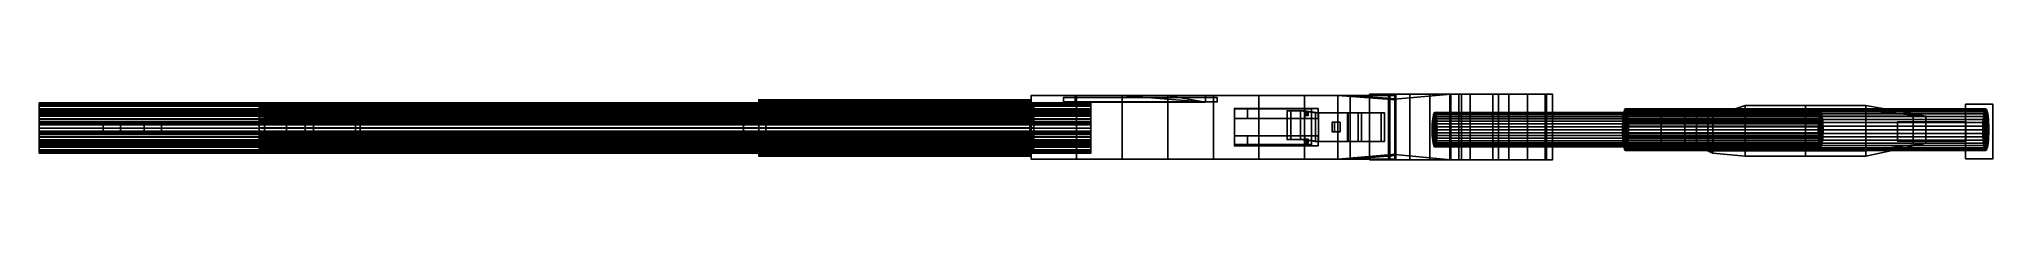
# Model space of a CAD drawing. Extents: x -2.47 to 3.18, y -0.03 to 0.16.
import ezdxf

# ---------------------------------------------------------------- set-up
doc = ezdxf.new("R2010")
doc.units = 0
for name, color, linetype in [('CUBO_6', 250, 'CONTINUOUS'), ('CUERPO', 89, 'CONTINUOUS'), ('CULATA', 89, 'CONTINUOUS'), ('GATILLO', 89, 'CONTINUOUS')]:
    doc.layers.add(name, color=color, linetype=linetype)

msp = doc.modelspace()

# ---------------------------------------------------------------- meshes
at = {"layer": 'CUBO_6'}
mesh = msp.add_polyface(dxfattribs=at)
corners = [(0.4903, 0.1364, -0.0224), (0.4903, 0.1364, 0.0942), (0.9352, 0.1364, -0.0224), (0.9352, 0.1364, 0.0942), (0.9352, 0.1491, -0.0224), (0.9352, 0.1491, 0.0942), (0.4903, 0.1491, -0.0224), (0.4903, 0.1491, 0.0942)]
mesh.append_faces([[corners[k] for k in face] for face in [(0, 1, 3, 2), (2, 3, 5, 4), (4, 5, 7, 6), (6, 7, 1, 0), (1, 7, 5, 3), (6, 0, 2, 4)]])
at = {"layer": 'CUERPO'}
mesh = msp.add_polyface(dxfattribs=at)
corners = [(-1.8347, 0.0613, -0.1219), (-1.8347, 0.0613, -0.1857), (-1.8347, 0.0724, -0.1847), (-1.8347, 0.0831, -0.1818), (-1.8347, 0.0932, -0.1771), (-1.8347, 0.1023, -0.1708), (-1.8347, 0.1102, -0.1629), (-1.8347, 0.1166, -0.1538), (-1.8347, 0.1213, -0.1437), (-1.8347, 0.1242, -0.133), (-1.8347, 0.1251, -0.1219), (-1.8347, 0.1242, -0.1108), (-1.8347, 0.1213, -0.1001), (-1.8347, 0.1166, -0.09), (-1.8347, 0.1102, -0.0809), (-1.8347, 0.1023, -0.073), (-1.8347, 0.0932, -0.0666), (-1.8347, 0.0831, -0.0619), (-2.2352, 0.0461, 0.0278), (-2.2853, 0.0461, 0.1119), (-2.1668, 0.0461, 0.1825), (-2.1168, 0.0461, 0.0984), (-2.1668, 0.0746, 0.1825), (-2.1168, 0.0746, 0.0984), (-2.2853, 0.0746, 0.1119), (-2.2352, 0.0746, 0.0278), (-2.4709, 0.0609, -0.0107), (-2.4709, 0.0609, -0.0302), (-2.4709, 0.0735, -0.0291), (-2.4709, 0.0701, -0.0099), (-2.4709, 0.0857, -0.0258), (-2.4709, 0.079, -0.0075), (-2.4709, 0.0971, -0.0205), (-2.4709, 0.0874, -0.0036), (-2.4709, 0.1075, -0.0132), (-2.4709, 0.095, 0.0017), (-2.4709, 0.1164, -0.0043), (-2.4709, 0.1015, 0.0082), (-2.4709, 0.1237, 0.0061), (-2.4709, 0.1068, 0.0158), (-2.4709, 0.129, 0.0175), (-2.4709, 0.1107, 0.0242), (-2.4709, 0.1323, 0.0297), (-2.4709, 0.1131, 0.0331), (-2.4709, 0.1334, 0.0423), (-2.4709, 0.1139, 0.0423), (-2.4709, 0.1323, 0.0549), (-2.4709, 0.1131, 0.0515), (-2.4709, 0.129, 0.0671), (-2.4709, 0.1107, 0.0605), (-2.4709, 0.1237, 0.0786), (-2.4709, 0.1068, 0.0688), (-2.4709, 0.1164, 0.0889), (-2.4709, 0.1015, 0.0764), (-2.4709, 0.1075, 0.0979), (-2.4709, 0.095, 0.083), (-2.4709, 0.0971, 0.1051), (-2.4709, 0.0874, 0.0883), (-2.4709, 0.0857, 0.1105), (-2.4709, 0.079, 0.0922), (-2.4709, 0.0735, 0.1137), (-2.4709, 0.0701, 0.0946), (-2.4709, 0.0609, 0.1148), (-2.4709, 0.0609, 0.0954), (-2.4709, 0.0483, 0.1137), (-2.4709, 0.0517, 0.0946), (-2.4709, 0.0361, 0.1105), (-2.4709, 0.0427, 0.0922), (-2.4709, 0.0246, 0.1051), (-2.4709, 0.0343, 0.0883), (-2.4709, 0.0143, 0.0979), (-2.4709, 0.0268, 0.083), (-2.4709, 0.0053, 0.0889), (-2.4709, 0.0202, 0.0764), (-2.4709, -0.0019, 0.0786), (-2.4709, 0.0149, 0.0688), (-2.4709, -0.0073, 0.0671), (-2.4709, 0.011, 0.0605), (-2.4709, -0.0105, 0.0549), (-2.4709, 0.0086, 0.0515), (-2.4709, -0.0116, 0.0423), (-2.4709, 0.0078, 0.0423), (-2.4709, -0.0105, 0.0297), (-2.4709, 0.0086, 0.0331), (-2.4709, -0.0073, 0.0175), (-2.4709, 0.011, 0.0242), (-2.4709, -0.0019, 0.0061), (-2.4709, 0.0149, 0.0158), (-2.4709, 0.0053, -0.0043), (-2.4709, 0.0202, 0.0082), (-2.4709, 0.0143, -0.0132), (-2.4709, 0.0268, 0.0017), (-2.4709, 0.0246, -0.0205), (-2.4709, 0.0343, -0.0036), (-2.4709, 0.0361, -0.0258), (-2.4709, 0.0427, -0.0075), (-2.4709, 0.0483, -0.0291), (-2.4709, 0.0517, -0.0099)]
mesh.append_faces([[corners[k] for k in face] for face in [(0, 1, 2, 2), (0, 2, 3, 3), (0, 3, 4, 4), (0, 4, 5, 5), (0, 5, 6, 6), (0, 6, 7, 7), (0, 7, 8, 8), (0, 8, 9, 9), (0, 9, 10, 10), (0, 10, 11, 11), (0, 11, 12, 12), (0, 12, 13, 13), (0, 13, 14, 14), (0, 14, 15, 15), (0, 15, 16, 16), (0, 16, 17, 17), (18, 19, 20, 21), (21, 20, 22, 23), (23, 22, 24, 25), (25, 24, 19, 18), (19, 24, 22, 20), (25, 18, 21, 23), (26, 27, 28, 29), (29, 28, 30, 31), (31, 30, 32, 33), (33, 32, 34, 35), (35, 34, 36, 37), (37, 36, 38, 39), (39, 38, 40, 41), (41, 40, 42, 43), (43, 42, 44, 45), (45, 44, 46, 47), (47, 46, 48, 49), (49, 48, 50, 51), (51, 50, 52, 53), (53, 52, 54, 55), (55, 54, 56, 57), (57, 56, 58, 59), (59, 58, 60, 61), (61, 60, 62, 63), (63, 62, 64, 65), (65, 64, 66, 67), (67, 66, 68, 69), (69, 68, 70, 71), (71, 70, 72, 73), (73, 72, 74, 75), (75, 74, 76, 77), (77, 76, 78, 79), (79, 78, 80, 81), (81, 80, 82, 83), (83, 82, 84, 85), (85, 84, 86, 87), (87, 86, 88, 89), (89, 88, 90, 91), (91, 90, 92, 93), (93, 92, 94, 95), (95, 94, 96, 97), (97, 96, 27, 26)]])
mesh = msp.add_polyface(dxfattribs=at)
corners = [(-1.5422, -0.01, -0.1373), (-1.5422, 0.0613, -0.1248), (-1.5422, -0.0067, -0.1495), (-1.5422, -0.0014, -0.161), (-1.5422, 0.0058, -0.1713), (-1.5422, 0.0148, -0.1803), (-1.5422, 0.0251, -0.1875), (-1.5422, 0.0366, -0.1928), (-1.5422, 0.0488, -0.1961), (-1.5422, 0.0613, -0.1972), (-2.4709, 0.0609, -0.0302), (0.57, 0.0609, -0.0302), (0.57, 0.0735, -0.0291), (-2.4709, 0.0735, -0.0291), (0.57, 0.0609, -0.0107), (-2.4709, 0.0609, -0.0107), (-2.4709, 0.0701, -0.0099), (0.57, 0.0701, -0.0099), (0.57, 0.0857, -0.0258), (-2.4709, 0.0857, -0.0258), (-2.4709, 0.079, -0.0075), (0.57, 0.079, -0.0075), (0.57, 0.0971, -0.0205), (-2.4709, 0.0971, -0.0205), (-2.4709, 0.0874, -0.0036), (0.57, 0.0874, -0.0036), (0.57, 0.1075, -0.0132), (-2.4709, 0.1075, -0.0132), (-2.4709, 0.095, 0.0017), (0.57, 0.095, 0.0017), (0.57, 0.1164, -0.0043), (-2.4709, 0.1164, -0.0043), (-2.4709, 0.1015, 0.0082), (0.57, 0.1015, 0.0082), (0.57, 0.1237, 0.0061), (-2.4709, 0.1237, 0.0061), (-2.4709, 0.1068, 0.0158), (0.57, 0.1068, 0.0158), (0.57, 0.129, 0.0175), (-2.4709, 0.129, 0.0175), (-2.4709, 0.1107, 0.0242), (0.57, 0.1107, 0.0242), (0.57, 0.1323, 0.0297), (-2.4709, 0.1323, 0.0297), (-2.4709, 0.1131, 0.0331), (0.57, 0.1131, 0.0331), (0.57, 0.1334, 0.0423), (-2.4709, 0.1334, 0.0423), (-2.4709, 0.1139, 0.0423), (0.57, 0.1139, 0.0423), (0.57, 0.1323, 0.0549), (-2.4709, 0.1323, 0.0549), (-2.4709, 0.1131, 0.0515), (0.57, 0.1131, 0.0515), (0.57, 0.129, 0.0671), (-2.4709, 0.129, 0.0671), (-2.4709, 0.1107, 0.0605), (0.57, 0.1107, 0.0605), (0.57, 0.1237, 0.0786), (-2.4709, 0.1237, 0.0786), (-2.4709, 0.1068, 0.0688), (0.57, 0.1068, 0.0688), (0.57, 0.1164, 0.0889), (-2.4709, 0.1164, 0.0889), (-2.4709, 0.1015, 0.0764), (0.57, 0.1015, 0.0764), (0.57, 0.1075, 0.0979), (-2.4709, 0.1075, 0.0979), (-2.4709, 0.095, 0.083), (0.57, 0.095, 0.083), (0.57, 0.0971, 0.1051), (-2.4709, 0.0971, 0.1051), (-2.4709, 0.0874, 0.0883), (0.57, 0.0874, 0.0883), (-2.4709, 0.079, 0.0922), (0.57, 0.079, 0.0922), (-2.4709, 0.0701, 0.0946), (0.57, 0.0701, 0.0946), (-2.4709, 0.0609, 0.0954), (0.57, 0.0609, 0.0954), (-2.4709, 0.0517, 0.0946), (0.57, 0.0517, 0.0946), (-2.4709, 0.0427, 0.0922), (0.57, 0.0427, 0.0922), (-2.4709, 0.0343, 0.0883), (0.57, 0.0343, 0.0883), (-2.4709, 0.0268, 0.083), (0.57, 0.0268, 0.083), (-2.4709, 0.0202, 0.0764), (0.57, 0.0202, 0.0764), (-2.4709, 0.0149, 0.0688), (0.57, 0.0149, 0.0688), (-2.4709, 0.011, 0.0605), (0.57, 0.011, 0.0605), (-2.4709, 0.0086, 0.0515), (0.57, 0.0086, 0.0515), (-2.4709, 0.0078, 0.0423), (0.57, 0.0078, 0.0423), (-2.4709, 0.0086, 0.0331), (0.57, 0.0086, 0.0331), (-2.4709, 0.011, 0.0242), (0.57, 0.011, 0.0242), (-2.4709, 0.0149, 0.0158), (0.57, 0.0149, 0.0158), (-2.4709, 0.0202, 0.0082), (0.57, 0.0202, 0.0082), (-2.4709, 0.0268, 0.0017), (0.57, 0.0268, 0.0017), (-2.4709, 0.0343, -0.0036), (0.57, 0.0343, -0.0036), (-2.4709, 0.0427, -0.0075), (0.57, 0.0427, -0.0075), (-2.4709, 0.0517, -0.0099), (0.57, 0.0517, -0.0099)]
mesh.append_faces([[corners[k] for k in face] for face in [(0, 1, 2, 2), (2, 1, 3, 3), (3, 1, 4, 4), (4, 1, 5, 5), (5, 1, 6, 6), (6, 1, 7, 7), (7, 1, 8, 8), (8, 1, 9, 9), (10, 11, 12, 13), (14, 15, 16, 17), (13, 12, 18, 19), (17, 16, 20, 21), (19, 18, 22, 23), (21, 20, 24, 25), (23, 22, 26, 27), (25, 24, 28, 29), (27, 26, 30, 31), (29, 28, 32, 33), (31, 30, 34, 35), (33, 32, 36, 37), (35, 34, 38, 39), (37, 36, 40, 41), (39, 38, 42, 43), (41, 40, 44, 45), (43, 42, 46, 47), (45, 44, 48, 49), (47, 46, 50, 51), (49, 48, 52, 53), (51, 50, 54, 55), (53, 52, 56, 57), (55, 54, 58, 59), (57, 56, 60, 61), (59, 58, 62, 63), (61, 60, 64, 65), (63, 62, 66, 67), (65, 64, 68, 69), (67, 66, 70, 71), (69, 68, 72, 73), (73, 72, 74, 75), (75, 74, 76, 77), (77, 76, 78, 79), (79, 78, 80, 81), (81, 80, 82, 83), (83, 82, 84, 85), (85, 84, 86, 87), (87, 86, 88, 89), (89, 88, 90, 91), (91, 90, 92, 93), (93, 92, 94, 95), (95, 94, 96, 97), (97, 96, 98, 99), (99, 98, 100, 101), (101, 100, 102, 103), (103, 102, 104, 105), (105, 104, 106, 107), (107, 106, 108, 109), (109, 108, 110, 111), (111, 110, 112, 113), (113, 112, 15, 14)]])
mesh = msp.add_polyface(dxfattribs=at)
corners = [(-0.4341, 0.0613, -0.1184), (-0.4341, 0.0613, -0.1841), (-0.4341, 0.0727, -0.1831), (-0.4341, 0.0838, -0.1801), (-1.8192, 0.0613, -0.1813), (0.4046, 0.0613, -0.1813), (0.4046, 0.0717, -0.1804), (-1.8192, 0.0717, -0.1804), (0.4046, 0.0817, -0.1777), (-1.8192, 0.0817, -0.1777), (0.4046, 0.0911, -0.1733), (-1.8192, 0.0911, -0.1733), (0.4046, 0.0996, -0.1674), (-1.8192, 0.0996, -0.1674), (0.4046, 0.107, -0.16), (-1.8192, 0.107, -0.16), (0.4046, 0.113, -0.1515), (-1.8192, 0.113, -0.1515), (0.4046, 0.1173, -0.1421), (-1.8192, 0.1173, -0.1421), (0.4046, 0.12, -0.1321), (-1.8192, 0.12, -0.1321), (0.4046, 0.1209, -0.1217), (-1.8192, 0.1209, -0.1217), (0.4046, 0.12, -0.1114), (-1.8192, 0.12, -0.1114), (0.4046, 0.1173, -0.1013), (-1.8192, 0.1173, -0.1013), (0.4046, 0.113, -0.0919), (-1.8192, 0.113, -0.0919), (0.4046, 0.107, -0.0834), (-1.8192, 0.107, -0.0834), (0.4046, 0.0996, -0.0761), (-1.8192, 0.0996, -0.0761), (0.4046, 0.0911, -0.0701), (-1.8192, 0.0911, -0.0701), (0.4046, 0.0817, -0.0657), (-1.8192, 0.0817, -0.0657), (0.4046, 0.0717, -0.063), (-1.8192, 0.0717, -0.063), (0.4046, 0.0613, -0.0621), (-1.8192, 0.0613, -0.0621), (0.4046, 0.051, -0.063), (-1.8192, 0.051, -0.063), (0.4046, 0.0409, -0.0657), (-1.8192, 0.0409, -0.0657), (0.4046, 0.0315, -0.0701), (-1.8192, 0.0315, -0.0701), (0.4046, 0.023, -0.0761), (-1.8192, 0.023, -0.0761), (0.4046, 0.0157, -0.0834), (-1.8192, 0.0157, -0.0834), (0.4046, 0.0097, -0.0919), (-1.8192, 0.0097, -0.0919), (0.4046, 0.0053, -0.1013), (-1.8192, 0.0053, -0.1013), (0.4046, 0.0026, -0.1114), (-1.8192, 0.0026, -0.1114), (0.4046, 0.0017, -0.1217), (-1.8192, 0.0017, -0.1217), (0.4046, 0.0026, -0.1321), (-1.8192, 0.0026, -0.1321), (0.4046, 0.0053, -0.1421), (-1.8192, 0.0053, -0.1421), (0.4046, 0.0097, -0.1515), (-1.8192, 0.0097, -0.1515), (0.4046, 0.0157, -0.16), (-1.8192, 0.0157, -0.16), (0.4046, 0.023, -0.1674), (-1.8192, 0.023, -0.1674), (0.4046, 0.0315, -0.1733), (-1.8192, 0.0315, -0.1733), (0.4046, 0.0409, -0.1777), (-1.8192, 0.0409, -0.1777), (0.4046, 0.051, -0.1804), (-1.8192, 0.051, -0.1804), (-2.4709, 0.0971, 0.1051), (0.57, 0.0971, 0.1051), (0.57, 0.0857, 0.1105), (-2.4709, 0.0857, 0.1105), (0.57, 0.0735, 0.1137), (-2.4709, 0.0735, 0.1137), (0.57, 0.0609, 0.1148), (-2.4709, 0.0609, 0.1148), (0.57, 0.0483, 0.1137), (-2.4709, 0.0483, 0.1137), (0.57, 0.0361, 0.1105), (-2.4709, 0.0361, 0.1105), (0.57, 0.0246, 0.1051), (-2.4709, 0.0246, 0.1051), (0.57, 0.0143, 0.0979), (-2.4709, 0.0143, 0.0979), (0.57, 0.0053, 0.0889), (-2.4709, 0.0053, 0.0889), (0.57, -0.0019, 0.0786), (-2.4709, -0.0019, 0.0786), (0.57, -0.0073, 0.0671), (-2.4709, -0.0073, 0.0671), (0.57, -0.0105, 0.0549), (-2.4709, -0.0105, 0.0549), (0.57, -0.0116, 0.0423), (-2.4709, -0.0116, 0.0423), (0.57, -0.0105, 0.0297), (-2.4709, -0.0105, 0.0297), (0.57, -0.0073, 0.0175), (-2.4709, -0.0073, 0.0175), (0.57, -0.0019, 0.0061), (-2.4709, -0.0019, 0.0061), (0.57, 0.0053, -0.0043), (-2.4709, 0.0053, -0.0043), (0.57, 0.0143, -0.0132), (-2.4709, 0.0143, -0.0132), (0.57, 0.0246, -0.0205), (-2.4709, 0.0246, -0.0205), (0.57, 0.0361, -0.0258), (-2.4709, 0.0361, -0.0258), (0.57, 0.0483, -0.0291), (-2.4709, 0.0483, -0.0291), (0.57, 0.0609, -0.0302), (-2.4709, 0.0609, -0.0302)]
mesh.append_faces([[corners[k] for k in face] for face in [(0, 1, 2, 2), (0, 2, 3, 3), (4, 5, 6, 7), (7, 6, 8, 9), (9, 8, 10, 11), (11, 10, 12, 13), (13, 12, 14, 15), (15, 14, 16, 17), (17, 16, 18, 19), (19, 18, 20, 21), (21, 20, 22, 23), (23, 22, 24, 25), (25, 24, 26, 27), (27, 26, 28, 29), (29, 28, 30, 31), (31, 30, 32, 33), (33, 32, 34, 35), (35, 34, 36, 37), (37, 36, 38, 39), (39, 38, 40, 41), (41, 40, 42, 43), (43, 42, 44, 45), (45, 44, 46, 47), (47, 46, 48, 49), (49, 48, 50, 51), (51, 50, 52, 53), (53, 52, 54, 55), (55, 54, 56, 57), (57, 56, 58, 59), (59, 58, 60, 61), (61, 60, 62, 63), (63, 62, 64, 65), (65, 64, 66, 67), (67, 66, 68, 69), (69, 68, 70, 71), (71, 70, 72, 73), (73, 72, 74, 75), (75, 74, 5, 4), (76, 77, 78, 79), (79, 78, 80, 81), (81, 80, 82, 83), (83, 82, 84, 85), (85, 84, 86, 87), (87, 86, 88, 89), (89, 88, 90, 91), (91, 90, 92, 93), (93, 92, 94, 95), (95, 94, 96, 97), (97, 96, 98, 99), (99, 98, 100, 101), (101, 100, 102, 103), (103, 102, 104, 105), (105, 104, 106, 107), (107, 106, 108, 109), (109, 108, 110, 111), (111, 110, 112, 113), (113, 112, 114, 115), (115, 114, 116, 117), (117, 116, 118, 119)]])
mesh = msp.add_polyface(dxfattribs=at)
corners = [(-1.7554, 0.0613, -0.1857), (-1.7554, 0.0613, -0.1219), (-1.7554, 0.0724, -0.1847), (-1.7554, 0.0831, -0.1818), (-1.7554, 0.0932, -0.1771), (-1.8347, 0.0932, -0.1771), (-1.7554, 0.0932, -0.1771), (-1.7554, 0.1023, -0.1708), (-1.8347, 0.1023, -0.1708), (-1.7554, 0.1023, -0.1708), (-1.7554, 0.1102, -0.1629), (-1.8347, 0.1102, -0.1629), (-1.7554, 0.1102, -0.1629), (-1.7554, 0.1166, -0.1538), (-1.8347, 0.1166, -0.1538), (-1.7554, 0.1166, -0.1538), (-1.7554, 0.1213, -0.1437), (-1.8347, 0.1213, -0.1437), (-1.7554, 0.1213, -0.1437), (-1.7554, 0.1242, -0.133), (-1.8347, 0.1242, -0.133), (-1.7554, 0.1242, -0.133), (-1.7554, 0.1251, -0.1219), (-1.8347, 0.1251, -0.1219), (-1.7554, 0.1251, -0.1219), (-1.7554, 0.1242, -0.1108), (-1.8347, 0.1242, -0.1108), (-1.7554, 0.1242, -0.1108), (-1.7554, 0.1213, -0.1001), (-1.8347, 0.1213, -0.1001), (-1.7554, 0.1213, -0.1001), (-1.7554, 0.1166, -0.09), (-1.8347, 0.1166, -0.09), (-1.7554, 0.1166, -0.09), (-1.7554, 0.1102, -0.0809), (-1.8347, 0.1102, -0.0809), (-1.7554, 0.1102, -0.0809), (-1.7554, 0.1023, -0.073), (-1.8347, 0.1023, -0.073), (-1.7554, 0.1023, -0.073), (-1.7554, 0.0932, -0.0666), (-1.8347, 0.0932, -0.0666), (-1.7554, 0.0932, -0.0666), (-1.7554, 0.0831, -0.0619), (-1.8347, 0.0831, -0.0619), (-1.7554, 0.0831, -0.0619), (-1.7554, 0.0724, -0.0591), (-1.8347, 0.0724, -0.0591), (-1.7554, 0.0724, -0.0591), (-1.7554, 0.0613, -0.0581), (-1.8347, 0.0613, -0.0581), (-1.7554, 0.0613, -0.0581), (-1.7554, 0.0503, -0.0591), (-1.8347, 0.0503, -0.0591), (-1.7554, 0.0503, -0.0591), (-1.7554, 0.0395, -0.0619), (-1.8347, 0.0395, -0.0619), (-1.7554, 0.0395, -0.0619), (-1.7554, 0.0294, -0.0666), (-1.8347, 0.0294, -0.0666), (-1.7554, 0.0294, -0.0666), (-1.7554, 0.0203, -0.073), (-1.8347, 0.0203, -0.073), (-1.7554, 0.0203, -0.073), (-1.7554, 0.0125, -0.0809), (-1.8347, 0.0125, -0.0809), (-1.7554, 0.0125, -0.0809), (-1.7554, 0.0061, -0.09), (-1.8347, 0.0061, -0.09), (-1.7554, 0.0061, -0.09), (-1.7554, 0.0014, -0.1001), (-1.8347, 0.0014, -0.1001), (-1.7554, 0.0014, -0.1001), (-1.7554, -0.0015, -0.1108), (-1.8347, -0.0015, -0.1108), (-1.7554, -0.0025, -0.1219), (-1.8347, -0.0025, -0.1219), (-1.7554, -0.0015, -0.133), (-1.8347, -0.0015, -0.133), (-1.7554, 0.0014, -0.1437), (-1.8347, 0.0014, -0.1437), (-1.7554, 0.0061, -0.1538), (-1.8347, 0.0061, -0.1538), (-1.7554, 0.0125, -0.1629), (-1.8347, 0.0125, -0.1629), (-1.7554, 0.0203, -0.1708), (-1.8347, 0.0203, -0.1708), (-1.7554, 0.0294, -0.1771), (-1.8347, 0.0294, -0.1771), (-1.7554, 0.0395, -0.1818), (-1.8347, 0.0395, -0.1818), (-1.7554, 0.0503, -0.1847), (-1.8347, 0.0503, -0.1847), (-1.7554, 0.0613, -0.1857), (-1.8347, 0.0613, -0.1857)]
mesh.append_faces([[corners[k] for k in face] for face in [(0, 1, 2, 2), (2, 1, 3, 3), (3, 1, 4, 4), (5, 6, 7, 8), (4, 1, 9, 9), (8, 7, 10, 11), (9, 1, 12, 12), (11, 10, 13, 14), (12, 1, 15, 15), (14, 13, 16, 17), (15, 1, 18, 18), (17, 16, 19, 20), (18, 1, 21, 21), (20, 19, 22, 23), (21, 1, 24, 24), (23, 22, 25, 26), (24, 1, 27, 27), (26, 25, 28, 29), (27, 1, 30, 30), (29, 28, 31, 32), (30, 1, 33, 33), (32, 31, 34, 35), (33, 1, 36, 36), (35, 34, 37, 38), (36, 1, 39, 39), (38, 37, 40, 41), (39, 1, 42, 42), (41, 40, 43, 44), (42, 1, 45, 45), (44, 43, 46, 47), (45, 1, 48, 48), (47, 46, 49, 50), (48, 1, 51, 51), (50, 49, 52, 53), (51, 1, 54, 54), (53, 52, 55, 56), (54, 1, 57, 57), (56, 55, 58, 59), (57, 1, 60, 60), (59, 58, 61, 62), (60, 1, 63, 63), (62, 61, 64, 65), (63, 1, 66, 66), (65, 64, 67, 68), (66, 1, 69, 69), (68, 67, 70, 71), (69, 1, 72, 72), (71, 70, 73, 74), (74, 73, 75, 76), (76, 75, 77, 78), (78, 77, 79, 80), (80, 79, 81, 82), (82, 81, 83, 84), (84, 83, 85, 86), (86, 85, 87, 88), (88, 87, 89, 90), (90, 89, 91, 92), (92, 91, 93, 94)]])
mesh = msp.add_polyface(dxfattribs=at)
corners = [(-1.8347, 0.0613, -0.1857), (-1.7554, 0.0613, -0.1857), (-1.7554, 0.0724, -0.1847), (-1.8347, 0.0724, -0.1847), (-1.7554, 0.0831, -0.1818), (-1.8347, 0.0831, -0.1818), (-1.7554, 0.0932, -0.1771), (-1.8347, 0.0932, -0.1771), (-1.8347, 0.0613, -0.1219), (-1.8347, 0.0831, -0.0619), (-1.8347, 0.0724, -0.0591), (-1.8347, 0.0613, -0.0581), (-1.8347, 0.0503, -0.0591), (-1.8347, 0.0395, -0.0619), (-1.8347, 0.0294, -0.0666), (-1.8347, 0.0203, -0.073), (-1.8347, 0.0125, -0.0809), (-1.8347, 0.0061, -0.09), (-1.8347, 0.0014, -0.1001), (-1.8347, -0.0015, -0.1108), (-1.8347, -0.0025, -0.1219), (-1.8347, -0.0015, -0.133), (-1.8347, 0.0014, -0.1437), (-1.8347, 0.0061, -0.1538), (-1.8347, 0.0125, -0.1629), (-1.8347, 0.0203, -0.1708), (-1.8347, 0.0294, -0.1771), (-1.8347, 0.0395, -0.1818), (-1.8347, 0.0503, -0.1847), (-1.8347, 0.0613, -0.1857), (-1.8192, 0.0613, -0.1217), (-1.8192, 0.0613, -0.1813), (-1.8192, 0.0717, -0.1804), (-1.8192, 0.0817, -0.1777), (-1.8192, 0.0911, -0.1733), (-1.8192, 0.0996, -0.1674), (-1.8192, 0.107, -0.16), (-1.8192, 0.113, -0.1515), (-1.8192, 0.1173, -0.1421), (-1.8192, 0.12, -0.1321), (-1.8192, 0.1209, -0.1217), (-1.8192, 0.12, -0.1114), (-1.8192, 0.1173, -0.1013), (-1.8192, 0.113, -0.0919), (-1.8192, 0.107, -0.0834), (-1.8192, 0.0996, -0.0761), (-1.8192, 0.0911, -0.0701), (-1.8192, 0.0817, -0.0657), (-1.8192, 0.0717, -0.063), (-1.8192, 0.0613, -0.0621), (-1.8192, 0.051, -0.063), (-1.8192, 0.0409, -0.0657), (-1.8192, 0.0315, -0.0701), (-1.8192, 0.023, -0.0761), (-1.8192, 0.0157, -0.0834), (-1.8192, 0.0097, -0.0919), (-1.8192, 0.0053, -0.1013), (-1.8192, 0.0026, -0.1114), (-1.8192, 0.0017, -0.1217), (-1.8192, 0.0026, -0.1321), (-1.8192, 0.0053, -0.1421), (-1.8192, 0.0097, -0.1515), (-1.8192, 0.0157, -0.16), (-1.8192, 0.023, -0.1674), (-1.8192, 0.0315, -0.1733), (-1.8192, 0.0409, -0.1777), (-1.8192, 0.051, -0.1804)]
mesh.append_faces([[corners[k] for k in face] for face in [(0, 1, 2, 3), (3, 2, 4, 5), (5, 4, 6, 7), (8, 9, 10, 10), (8, 10, 11, 11), (8, 11, 12, 12), (8, 12, 13, 13), (8, 13, 14, 14), (8, 14, 15, 15), (8, 15, 16, 16), (8, 16, 17, 17), (8, 17, 18, 18), (8, 18, 19, 19), (8, 19, 20, 20), (8, 20, 21, 21), (8, 21, 22, 22), (8, 22, 23, 23), (8, 23, 24, 24), (8, 24, 25, 25), (8, 25, 26, 26), (8, 26, 27, 27), (8, 27, 28, 28), (8, 28, 29, 29), (30, 31, 32, 32), (30, 32, 33, 33), (30, 33, 34, 34), (30, 34, 35, 35), (30, 35, 36, 36), (30, 36, 37, 37), (30, 37, 38, 38), (30, 38, 39, 39), (30, 39, 40, 40), (30, 40, 41, 41), (30, 41, 42, 42), (30, 42, 43, 43), (30, 43, 44, 44), (30, 44, 45, 45), (30, 45, 46, 46), (30, 46, 47, 47), (30, 47, 48, 48), (30, 48, 49, 49), (30, 49, 50, 50), (30, 50, 51, 51), (30, 51, 52, 52), (30, 52, 53, 53), (30, 53, 54, 54), (30, 54, 55, 55), (30, 55, 56, 56), (30, 56, 57, 57), (30, 57, 58, 58), (30, 58, 59, 59), (30, 59, 60, 60), (30, 60, 61, 61), (30, 61, 62, 62), (30, 62, 63, 63), (30, 63, 64, 64), (30, 64, 65, 65), (30, 65, 66, 66), (30, 66, 31, 31)]])
mesh = msp.add_polyface(dxfattribs=at)
corners = [(-1.7554, 0.0014, -0.1001), (-1.7554, 0.0613, -0.1219), (-1.7554, -0.0015, -0.1108), (-1.7554, -0.0025, -0.1219), (-1.7554, -0.0015, -0.133), (-1.7554, 0.0014, -0.1437), (-1.7554, 0.0061, -0.1538), (-1.7554, 0.0125, -0.1629), (-1.7554, 0.0203, -0.1708), (-1.7554, 0.0294, -0.1771), (-1.7554, 0.0395, -0.1818), (-1.7554, 0.0503, -0.1847), (-1.7554, 0.0613, -0.1857), (-1.6779, 0.0864, -0.0622), (-1.6779, 0.0864, -0.0225), (-1.6779, 0.0356, -0.0225), (-1.6779, 0.0356, -0.0622), (-1.702, 0.0613, -0.1248), (-1.702, 0.0613, -0.1972), (-1.702, 0.0739, -0.1961), (-1.702, 0.0613, -0.1972), (-1.5422, 0.0613, -0.1972), (-1.5422, 0.0739, -0.1961), (-1.702, 0.0739, -0.1961), (-1.702, 0.0861, -0.1928), (-1.5422, 0.0861, -0.1928), (-1.702, 0.0861, -0.1928), (-1.702, 0.0975, -0.1875), (-1.5422, 0.0975, -0.1875), (-1.702, 0.0975, -0.1875), (-1.702, 0.1079, -0.1803), (-1.5422, 0.1079, -0.1803), (-1.702, 0.1079, -0.1803), (-1.702, 0.1168, -0.1713), (-1.5422, 0.1168, -0.1713), (-1.702, 0.1168, -0.1713), (-1.702, 0.1241, -0.161), (-1.5422, 0.1241, -0.161), (-1.702, 0.1241, -0.161), (-1.702, 0.1294, -0.1495), (-1.5422, 0.1294, -0.1495), (-1.702, 0.1294, -0.1495), (-1.702, 0.1327, -0.1373), (-1.5422, 0.1327, -0.1373), (-1.702, 0.1327, -0.1373), (-1.702, 0.1338, -0.1248), (-1.5422, 0.1338, -0.1248), (-1.702, 0.1338, -0.1248), (-1.702, 0.1327, -0.1122), (-1.5422, 0.1327, -0.1122), (-1.702, 0.1327, -0.1122), (-1.702, 0.1294, -0.1), (-1.5422, 0.1294, -0.1), (-1.702, 0.1294, -0.1), (-1.702, 0.1241, -0.0885), (-1.702, 0.1168, -0.0782), (-1.702, 0.1079, -0.0693), (-1.702, 0.0975, -0.062), (-1.702, 0.0861, -0.0567), (-1.702, 0.0739, -0.0534), (-1.702, 0.0613, -0.0523), (-1.702, 0.0488, -0.0534), (-1.702, 0.0366, -0.0567), (-1.702, 0.0251, -0.062), (-1.702, 0.0148, -0.0693), (-1.702, 0.0058, -0.0782), (-1.702, -0.0014, -0.0885), (-1.702, -0.0067, -0.1), (-1.702, -0.01, -0.1122), (-1.702, -0.0111, -0.1248), (-1.702, -0.01, -0.1373), (-1.702, -0.0067, -0.1495), (-1.702, -0.0014, -0.161), (-1.702, 0.0058, -0.1713), (-1.702, 0.0148, -0.1803), (-1.702, 0.0251, -0.1875), (-1.702, 0.0366, -0.1928), (-1.702, 0.0488, -0.1961)]
mesh.append_faces([[corners[k] for k in face] for face in [(0, 1, 2, 2), (2, 1, 3, 3), (3, 1, 4, 4), (4, 1, 5, 5), (5, 1, 6, 6), (6, 1, 7, 7), (7, 1, 8, 8), (8, 1, 9, 9), (9, 1, 10, 10), (10, 1, 11, 11), (11, 1, 12, 12), (13, 14, 15, 16), (17, 18, 19, 19), (20, 21, 22, 23), (17, 19, 24, 24), (23, 22, 25, 26), (17, 24, 27, 27), (26, 25, 28, 29), (17, 27, 30, 30), (29, 28, 31, 32), (17, 30, 33, 33), (32, 31, 34, 35), (17, 33, 36, 36), (35, 34, 37, 38), (17, 36, 39, 39), (38, 37, 40, 41), (17, 39, 42, 42), (41, 40, 43, 44), (17, 42, 45, 45), (44, 43, 46, 47), (17, 45, 48, 48), (47, 46, 49, 50), (17, 48, 51, 51), (50, 49, 52, 53), (17, 51, 54, 54), (17, 54, 55, 55), (17, 55, 56, 56), (17, 56, 57, 57), (17, 57, 58, 58), (17, 58, 59, 59), (17, 59, 60, 60), (17, 60, 61, 61), (17, 61, 62, 62), (17, 62, 63, 63), (17, 63, 64, 64), (17, 64, 65, 65), (17, 65, 66, 66), (17, 66, 67, 67), (17, 67, 68, 68), (17, 68, 69, 69), (17, 69, 70, 70), (17, 70, 71, 71), (17, 71, 72, 72), (17, 72, 73, 73), (17, 73, 74, 74), (17, 74, 75, 75), (17, 75, 76, 76), (17, 76, 77, 77), (17, 77, 18, 18)]])
mesh = msp.add_polyface(dxfattribs=at)
corners = [(-1.6779, 0.0356, -0.0622), (-1.6779, 0.0356, -0.0225), (-1.5559, 0.0356, -0.0225), (-1.5559, 0.0356, -0.0622), (-1.5559, 0.0864, -0.0225), (-1.5559, 0.0864, -0.0622), (-1.6779, 0.0864, -0.0225), (-1.6779, 0.0864, -0.0622), (-1.5422, 0.0613, -0.1972), (-1.5422, 0.0613, -0.1248), (-1.5422, 0.0739, -0.1961), (-1.5422, 0.0861, -0.1928), (-1.5422, 0.0975, -0.1875), (-1.5422, 0.1079, -0.1803), (-1.5422, 0.1168, -0.1713), (-1.5422, 0.1241, -0.161), (-1.5422, 0.1294, -0.1495), (-1.5422, 0.1327, -0.1373), (-1.5422, 0.1338, -0.1248), (-1.5422, 0.1327, -0.1122), (-1.5422, 0.1294, -0.1), (-1.702, 0.1294, -0.1), (-1.5422, 0.1294, -0.1), (-1.5422, 0.1241, -0.0885), (-1.702, 0.1241, -0.0885), (-1.5422, 0.1241, -0.0885), (-1.5422, 0.1168, -0.0782), (-1.702, 0.1168, -0.0782), (-1.5422, 0.1168, -0.0782), (-1.5422, 0.1079, -0.0693), (-1.702, 0.1079, -0.0693), (-1.5422, 0.1079, -0.0693), (-1.5422, 0.0975, -0.062), (-1.702, 0.0975, -0.062), (-1.5422, 0.0975, -0.062), (-1.5422, 0.0861, -0.0567), (-1.702, 0.0861, -0.0567), (-1.5422, 0.0861, -0.0567), (-1.5422, 0.0739, -0.0534), (-1.702, 0.0739, -0.0534), (-1.5422, 0.0739, -0.0534), (-1.5422, 0.0613, -0.0523), (-1.702, 0.0613, -0.0523), (-1.5422, 0.0613, -0.0523), (-1.5422, 0.0488, -0.0534), (-1.702, 0.0488, -0.0534), (-1.5422, 0.0488, -0.0534), (-1.5422, 0.0366, -0.0567), (-1.702, 0.0366, -0.0567), (-1.5422, 0.0366, -0.0567), (-1.5422, 0.0251, -0.062), (-1.702, 0.0251, -0.062), (-1.5422, 0.0251, -0.062), (-1.5422, 0.0148, -0.0693), (-1.702, 0.0148, -0.0693), (-1.5422, 0.0148, -0.0693), (-1.5422, 0.0058, -0.0782), (-1.702, 0.0058, -0.0782), (-1.5422, 0.0058, -0.0782), (-1.5422, -0.0014, -0.0885), (-1.702, -0.0014, -0.0885), (-1.5422, -0.0014, -0.0885), (-1.5422, -0.0067, -0.1), (-1.702, -0.0067, -0.1), (-1.5422, -0.0067, -0.1), (-1.5422, -0.01, -0.1122), (-1.702, -0.01, -0.1122), (-1.5422, -0.01, -0.1122), (-1.5422, -0.0111, -0.1248), (-1.702, -0.0111, -0.1248), (-1.5422, -0.0111, -0.1248), (-1.5422, -0.01, -0.1373), (-1.702, -0.01, -0.1373), (-1.5422, -0.01, -0.1373), (-1.5422, -0.0067, -0.1495), (-1.702, -0.0067, -0.1495), (-1.5422, -0.0014, -0.161), (-1.702, -0.0014, -0.161), (-1.5422, 0.0058, -0.1713), (-1.702, 0.0058, -0.1713), (-1.5422, 0.0148, -0.1803), (-1.702, 0.0148, -0.1803), (-1.5422, 0.0251, -0.1875), (-1.702, 0.0251, -0.1875), (-1.5422, 0.0366, -0.1928), (-1.702, 0.0366, -0.1928), (-1.5422, 0.0488, -0.1961), (-1.702, 0.0488, -0.1961), (-1.5422, 0.0613, -0.1972), (-1.702, 0.0613, -0.1972)]
mesh.append_faces([[corners[k] for k in face] for face in [(0, 1, 2, 3), (3, 2, 4, 5), (5, 4, 6, 7), (1, 6, 4, 2), (7, 0, 3, 5), (8, 9, 10, 10), (10, 9, 11, 11), (11, 9, 12, 12), (12, 9, 13, 13), (13, 9, 14, 14), (14, 9, 15, 15), (15, 9, 16, 16), (16, 9, 17, 17), (17, 9, 18, 18), (18, 9, 19, 19), (19, 9, 20, 20), (21, 22, 23, 24), (20, 9, 25, 25), (24, 23, 26, 27), (25, 9, 28, 28), (27, 26, 29, 30), (28, 9, 31, 31), (30, 29, 32, 33), (31, 9, 34, 34), (33, 32, 35, 36), (34, 9, 37, 37), (36, 35, 38, 39), (37, 9, 40, 40), (39, 38, 41, 42), (40, 9, 43, 43), (42, 41, 44, 45), (43, 9, 46, 46), (45, 44, 47, 48), (46, 9, 49, 49), (48, 47, 50, 51), (49, 9, 52, 52), (51, 50, 53, 54), (52, 9, 55, 55), (54, 53, 56, 57), (55, 9, 58, 58), (57, 56, 59, 60), (58, 9, 61, 61), (60, 59, 62, 63), (61, 9, 64, 64), (63, 62, 65, 66), (64, 9, 67, 67), (66, 65, 68, 69), (67, 9, 70, 70), (69, 68, 71, 72), (70, 9, 73, 73), (72, 71, 74, 75), (75, 74, 76, 77), (77, 76, 78, 79), (79, 78, 80, 81), (81, 80, 82, 83), (83, 82, 84, 85), (85, 84, 86, 87), (87, 86, 88, 89)]])
mesh = msp.add_polyface(dxfattribs=at)
corners = [(-0.37, 0.0613, -0.1841), (-0.37, 0.0613, -0.1184), (-0.37, 0.0727, -0.1831), (-0.37, 0.0838, -0.1801), (-0.37, 0.0941, -0.1753), (-0.37, 0.1035, -0.1687), (-0.37, 0.1116, -0.1606), (-0.37, 0.1182, -0.1512), (-0.37, 0.123, -0.1409), (-0.37, 0.126, -0.1298), (-0.37, 0.127, -0.1184), (-0.37, 0.126, -0.107), (-0.37, 0.123, -0.096), (-0.4341, -0.0003, -0.096), (-0.37, -0.0003, -0.096), (-0.37, -0.0033, -0.107), (-0.4341, -0.0033, -0.107), (-0.37, -0.0043, -0.1184), (-0.4341, -0.0043, -0.1184), (-0.37, -0.0033, -0.1298), (-0.4341, -0.0033, -0.1298), (-0.37, -0.0003, -0.1409), (-0.4341, -0.0003, -0.1409), (-0.37, 0.0045, -0.1512), (-0.4341, 0.0045, -0.1512), (-0.37, 0.011, -0.1606), (-0.4341, 0.011, -0.1606), (-0.37, 0.0191, -0.1687), (-0.4341, 0.0191, -0.1687), (-0.37, 0.0285, -0.1753), (-0.4341, 0.0285, -0.1753), (-0.37, 0.0389, -0.1801), (-0.4341, 0.0389, -0.1801), (-0.37, 0.0499, -0.1831), (-0.4341, 0.0499, -0.1831), (-0.37, 0.0613, -0.1841), (-0.4341, 0.0613, -0.1841), (-0.3902, 0.0613, -0.1184), (-0.3902, 0.0613, -0.1998), (-0.3902, 0.0755, -0.1985), (-0.3902, 0.0892, -0.1949), (-0.3902, 0.102, -0.1889), (-0.3902, 0.1136, -0.1807), (-0.3902, 0.1236, -0.1707), (-0.3902, 0.1318, -0.1591), (-0.3902, 0.1378, -0.1462), (-0.3902, 0.1414, -0.1325), (-0.3902, 0.1427, -0.1184), (-0.3902, 0.1414, -0.1043), (-0.3902, 0.1378, -0.0906), (-0.3902, 0.1318, -0.0777), (-0.3902, 0.1236, -0.0661), (-0.3902, 0.1136, -0.0561), (-0.3902, 0.102, -0.048), (-0.3902, 0.0892, -0.042), (-0.3902, 0.0755, -0.0383), (-0.3902, 0.0613, -0.0371), (-0.3902, 0.0472, -0.0383), (-0.3902, 0.0335, -0.042), (-0.3902, 0.0207, -0.048), (-0.3902, 0.009, -0.0561), (-0.3902, -0.001, -0.0661), (-0.3902, -0.0091, -0.0777), (-0.3902, -0.0151, -0.0906), (-0.3902, -0.0188, -0.1043), (-0.3902, -0.02, -0.1184), (-0.3902, -0.0188, -0.1325), (-0.3902, -0.0151, -0.1462), (-0.3902, -0.0091, -0.1591), (-0.3902, -0.001, -0.1707), (-0.3902, 0.009, -0.1807), (-0.3902, 0.0207, -0.1889), (-0.3902, 0.0335, -0.1949), (-0.3902, 0.0472, -0.1985)]
mesh.append_faces([[corners[k] for k in face] for face in [(0, 1, 2, 2), (2, 1, 3, 3), (3, 1, 4, 4), (4, 1, 5, 5), (5, 1, 6, 6), (6, 1, 7, 7), (7, 1, 8, 8), (8, 1, 9, 9), (9, 1, 10, 10), (10, 1, 11, 11), (11, 1, 12, 12), (13, 14, 15, 16), (16, 15, 17, 18), (18, 17, 19, 20), (20, 19, 21, 22), (22, 21, 23, 24), (24, 23, 25, 26), (26, 25, 27, 28), (28, 27, 29, 30), (30, 29, 31, 32), (32, 31, 33, 34), (34, 33, 35, 36), (37, 38, 39, 39), (37, 39, 40, 40), (37, 40, 41, 41), (37, 41, 42, 42), (37, 42, 43, 43), (37, 43, 44, 44), (37, 44, 45, 45), (37, 45, 46, 46), (37, 46, 47, 47), (37, 47, 48, 48), (37, 48, 49, 49), (37, 49, 50, 50), (37, 50, 51, 51), (37, 51, 52, 52), (37, 52, 53, 53), (37, 53, 54, 54), (37, 54, 55, 55), (37, 55, 56, 56), (37, 56, 57, 57), (37, 57, 58, 58), (37, 58, 59, 59), (37, 59, 60, 60), (37, 60, 61, 61), (37, 61, 62, 62), (37, 62, 63, 63), (37, 63, 64, 64), (37, 64, 65, 65), (37, 65, 66, 66), (37, 66, 67, 67), (37, 67, 68, 68), (37, 68, 69, 69), (37, 69, 70, 70), (37, 70, 71, 71), (37, 71, 72, 72), (37, 72, 73, 73), (37, 73, 38, 38)]])
mesh = msp.add_polyface(dxfattribs=at)
corners = [(-0.4341, 0.0613, -0.1841), (-0.37, 0.0613, -0.1841), (-0.37, 0.0727, -0.1831), (-0.4341, 0.0727, -0.1831), (-0.37, 0.0838, -0.1801), (-0.4341, 0.0838, -0.1801), (-0.4341, 0.0613, -0.1184), (-0.4341, 0.0838, -0.1801), (-0.4341, 0.0941, -0.1753), (-0.37, 0.0941, -0.1753), (-0.4341, 0.0941, -0.1753), (-0.4341, 0.1035, -0.1687), (-0.37, 0.1035, -0.1687), (-0.4341, 0.1035, -0.1687), (-0.4341, 0.1116, -0.1606), (-0.37, 0.1116, -0.1606), (-0.4341, 0.1116, -0.1606), (-0.4341, 0.1182, -0.1512), (-0.37, 0.1182, -0.1512), (-0.4341, 0.1182, -0.1512), (-0.4341, 0.123, -0.1409), (-0.37, 0.123, -0.1409), (-0.4341, 0.123, -0.1409), (-0.4341, 0.126, -0.1298), (-0.37, 0.126, -0.1298), (-0.4341, 0.126, -0.1298), (-0.4341, 0.127, -0.1184), (-0.37, 0.127, -0.1184), (-0.4341, 0.127, -0.1184), (-0.4341, 0.126, -0.107), (-0.37, 0.126, -0.107), (-0.4341, 0.126, -0.107), (-0.4341, 0.123, -0.096), (-0.37, 0.123, -0.096), (-0.4341, 0.123, -0.096), (-0.4341, 0.1182, -0.0856), (-0.37, 0.1182, -0.0856), (-0.4341, 0.1182, -0.0856), (-0.4341, 0.1116, -0.0762), (-0.37, 0.1116, -0.0762), (-0.4341, 0.1116, -0.0762), (-0.4341, 0.1035, -0.0681), (-0.37, 0.1035, -0.0681), (-0.4341, 0.1035, -0.0681), (-0.4341, 0.0941, -0.0616), (-0.37, 0.0941, -0.0616), (-0.4341, 0.0941, -0.0616), (-0.4341, 0.0838, -0.0567), (-0.37, 0.0838, -0.0567), (-0.4341, 0.0838, -0.0567), (-0.4341, 0.0727, -0.0538), (-0.37, 0.0727, -0.0538), (-0.4341, 0.0727, -0.0538), (-0.4341, 0.0613, -0.0528), (-0.37, 0.0613, -0.0528), (-0.4341, 0.0613, -0.0528), (-0.4341, 0.0499, -0.0538), (-0.37, 0.0499, -0.0538), (-0.4341, 0.0499, -0.0538), (-0.4341, 0.0389, -0.0567), (-0.37, 0.0389, -0.0567), (-0.4341, 0.0389, -0.0567), (-0.4341, 0.0285, -0.0616), (-0.37, 0.0285, -0.0616), (-0.4341, 0.0285, -0.0616), (-0.4341, 0.0191, -0.0681), (-0.37, 0.0191, -0.0681), (-0.4341, 0.0191, -0.0681), (-0.4341, 0.011, -0.0762), (-0.37, 0.011, -0.0762), (-0.4341, 0.011, -0.0762), (-0.4341, 0.0045, -0.0856), (-0.37, 0.0045, -0.0856), (-0.4341, 0.0045, -0.0856), (-0.4341, -0.0003, -0.096), (-0.37, -0.0003, -0.096), (-0.4341, -0.0003, -0.096), (-0.4341, -0.0033, -0.107), (-0.4341, -0.0043, -0.1184), (-0.4341, -0.0033, -0.1298), (-0.4341, -0.0003, -0.1409), (-0.4341, 0.0045, -0.1512), (-0.4341, 0.011, -0.1606), (-0.4341, 0.0191, -0.1687), (-0.4341, 0.0285, -0.1753), (-0.4341, 0.0389, -0.1801), (-0.4341, 0.0499, -0.1831), (-0.4341, 0.0613, -0.1841)]
mesh.append_faces([[corners[k] for k in face] for face in [(0, 1, 2, 3), (3, 2, 4, 5), (6, 7, 8, 8), (5, 4, 9, 10), (6, 8, 11, 11), (10, 9, 12, 13), (6, 11, 14, 14), (13, 12, 15, 16), (6, 14, 17, 17), (16, 15, 18, 19), (6, 17, 20, 20), (19, 18, 21, 22), (6, 20, 23, 23), (22, 21, 24, 25), (6, 23, 26, 26), (25, 24, 27, 28), (6, 26, 29, 29), (28, 27, 30, 31), (6, 29, 32, 32), (31, 30, 33, 34), (6, 32, 35, 35), (34, 33, 36, 37), (6, 35, 38, 38), (37, 36, 39, 40), (6, 38, 41, 41), (40, 39, 42, 43), (6, 41, 44, 44), (43, 42, 45, 46), (6, 44, 47, 47), (46, 45, 48, 49), (6, 47, 50, 50), (49, 48, 51, 52), (6, 50, 53, 53), (52, 51, 54, 55), (6, 53, 56, 56), (55, 54, 57, 58), (6, 56, 59, 59), (58, 57, 60, 61), (6, 59, 62, 62), (61, 60, 63, 64), (6, 62, 65, 65), (64, 63, 66, 67), (6, 65, 68, 68), (67, 66, 69, 70), (6, 68, 71, 71), (70, 69, 72, 73), (6, 71, 74, 74), (73, 72, 75, 76), (6, 74, 77, 77), (6, 77, 78, 78), (6, 78, 79, 79), (6, 79, 80, 80), (6, 80, 81, 81), (6, 81, 82, 82), (6, 82, 83, 83), (6, 83, 84, 84), (6, 84, 85, 85), (6, 85, 86, 86), (6, 86, 87, 87)]])
mesh = msp.add_polyface(dxfattribs=at)
corners = [(0.3968, 0.1547, -0.1898), (0.3968, 0.1547, -0.1273), (0.3968, -0.0289, -0.1273), (0.3968, -0.0289, -0.1898), (0.3968, 0.1547, -0.0648), (0.3968, -0.0289, -0.0648), (0.3968, 0.1547, -0.0023), (0.3968, -0.0289, -0.0023), (0.3968, 0.1547, 0.0602), (0.3968, -0.0289, 0.0602), (0.3968, 0.1547, 0.1227), (0.3968, -0.0289, 0.1227), (0.3936, 0.0613, -0.1998), (0.3936, 0.0613, -0.1184), (0.3936, 0.0755, -0.1985), (0.3936, 0.0892, -0.1949), (0.3936, 0.102, -0.1889), (0.3936, 0.1136, -0.1807), (0.3936, 0.1236, -0.1707), (0.3936, 0.1318, -0.1591), (0.3936, 0.1378, -0.1462), (0.3936, 0.1414, -0.1325), (0.3936, 0.1427, -0.1184), (0.3936, 0.1414, -0.1043), (0.3936, 0.1378, -0.0906), (0.3936, 0.1318, -0.0777), (0.3936, 0.1236, -0.0661), (0.3936, 0.1136, -0.0561), (0.3936, 0.102, -0.048), (0.3936, 0.0892, -0.042), (0.3936, 0.0755, -0.0383), (0.3936, 0.0613, -0.0371), (0.3936, 0.0472, -0.0383), (0.3936, 0.0335, -0.042), (0.3936, 0.0207, -0.048), (0.3936, 0.009, -0.0561), (0.3936, -0.001, -0.0661), (0.3936, -0.0091, -0.0777), (0.3936, -0.0151, -0.0906), (0.3936, -0.0188, -0.1043), (0.3936, -0.02, -0.1184), (0.3936, -0.0188, -0.1325), (0.3936, -0.0151, -0.1462), (0.3936, -0.0091, -0.1591), (0.3936, -0.001, -0.1707), (0.3936, 0.009, -0.1807), (0.3936, 0.0207, -0.1889), (0.3936, 0.0335, -0.1949), (-0.3902, 0.0335, -0.1949), (0.3936, 0.0335, -0.1949), (0.3936, 0.0472, -0.1985), (-0.3902, 0.0472, -0.1985), (0.3936, 0.0472, -0.1985), (0.3936, 0.0613, -0.1998), (-0.3902, 0.0613, -0.1998), (0.4046, 0.0613, -0.1813), (0.4046, 0.0613, -0.1217), (0.4046, 0.0717, -0.1804), (0.4046, 0.0817, -0.1777), (0.4046, 0.0911, -0.1733), (0.4046, 0.0996, -0.1674), (0.4046, 0.107, -0.16), (0.4046, 0.113, -0.1515), (0.4046, 0.1173, -0.1421), (0.4046, 0.12, -0.1321), (0.4046, 0.1209, -0.1217), (0.4046, 0.12, -0.1114), (0.4046, 0.1173, -0.1013), (0.4046, 0.113, -0.0919), (0.4046, 0.107, -0.0834), (0.4046, 0.0996, -0.0761), (0.4046, 0.0911, -0.0701), (0.4046, 0.0817, -0.0657)]
mesh.append_faces([[corners[k] for k in face] for face in [(0, 1, 2, 3), (1, 4, 5, 2), (4, 6, 7, 5), (6, 8, 9, 7), (8, 10, 11, 9), (12, 13, 14, 14), (14, 13, 15, 15), (15, 13, 16, 16), (16, 13, 17, 17), (17, 13, 18, 18), (18, 13, 19, 19), (19, 13, 20, 20), (20, 13, 21, 21), (21, 13, 22, 22), (22, 13, 23, 23), (23, 13, 24, 24), (24, 13, 25, 25), (25, 13, 26, 26), (26, 13, 27, 27), (27, 13, 28, 28), (28, 13, 29, 29), (29, 13, 30, 30), (30, 13, 31, 31), (31, 13, 32, 32), (32, 13, 33, 33), (33, 13, 34, 34), (34, 13, 35, 35), (35, 13, 36, 36), (36, 13, 37, 37), (37, 13, 38, 38), (38, 13, 39, 39), (39, 13, 40, 40), (40, 13, 41, 41), (41, 13, 42, 42), (42, 13, 43, 43), (43, 13, 44, 44), (44, 13, 45, 45), (45, 13, 46, 46), (46, 13, 47, 47), (48, 49, 50, 51), (47, 13, 52, 52), (51, 50, 53, 54), (52, 13, 12, 12), (55, 56, 57, 57), (57, 56, 58, 58), (58, 56, 59, 59), (59, 56, 60, 60), (60, 56, 61, 61), (61, 56, 62, 62), (62, 56, 63, 63), (63, 56, 64, 64), (64, 56, 65, 65), (65, 56, 66, 66), (66, 56, 67, 67), (67, 56, 68, 68), (68, 56, 69, 69), (69, 56, 70, 70), (70, 56, 71, 71), (71, 56, 72, 72)]])
mesh = msp.add_polyface(dxfattribs=at)
corners = [(-0.37, 0.123, -0.096), (-0.37, 0.0613, -0.1184), (-0.37, 0.1182, -0.0856), (-0.37, 0.1116, -0.0762), (-0.37, 0.1035, -0.0681), (-0.37, 0.0941, -0.0616), (-0.37, 0.0838, -0.0567), (-0.37, 0.0727, -0.0538), (-0.37, 0.0613, -0.0528), (-0.37, 0.0499, -0.0538), (-0.37, 0.0389, -0.0567), (-0.37, 0.0285, -0.0616), (-0.37, 0.0191, -0.0681), (-0.37, 0.011, -0.0762), (-0.37, 0.0045, -0.0856), (-0.37, -0.0003, -0.096), (-0.37, -0.0033, -0.107), (-0.37, -0.0043, -0.1184), (-0.37, -0.0033, -0.1298), (-0.37, -0.0003, -0.1409), (-0.37, 0.0045, -0.1512), (-0.37, 0.011, -0.1606), (-0.37, 0.0191, -0.1687), (-0.37, 0.0285, -0.1753), (-0.37, 0.0389, -0.1801), (-0.37, 0.0499, -0.1831), (-0.37, 0.0613, -0.1841), (-0.3902, 0.0613, -0.1998), (0.3936, 0.0613, -0.1998), (0.3936, 0.0755, -0.1985), (-0.3902, 0.0755, -0.1985), (0.3936, 0.0892, -0.1949), (-0.3902, 0.0892, -0.1949), (0.3936, 0.102, -0.1889), (-0.3902, 0.102, -0.1889), (0.3936, 0.1136, -0.1807), (-0.3902, 0.1136, -0.1807), (0.3936, 0.1236, -0.1707), (-0.3902, 0.1236, -0.1707), (0.3936, 0.1318, -0.1591), (-0.3902, 0.1318, -0.1591), (0.3936, 0.1378, -0.1462), (-0.3902, 0.1378, -0.1462), (0.3936, 0.1414, -0.1325), (-0.3902, 0.1414, -0.1325), (0.3936, 0.1427, -0.1184), (-0.3902, 0.1427, -0.1184), (0.3936, 0.1414, -0.1043), (-0.3902, 0.1414, -0.1043), (0.3936, 0.1378, -0.0906), (-0.3902, 0.1378, -0.0906), (0.3936, 0.1318, -0.0777), (-0.3902, 0.1318, -0.0777), (0.3936, 0.1236, -0.0661), (-0.3902, 0.1236, -0.0661), (0.3936, 0.1136, -0.0561), (-0.3902, 0.1136, -0.0561), (0.3936, 0.102, -0.048), (-0.3902, 0.102, -0.048), (0.3936, 0.0892, -0.042), (-0.3902, 0.0892, -0.042), (0.3936, 0.0755, -0.0383), (-0.3902, 0.0755, -0.0383), (0.3936, 0.0613, -0.0371), (-0.3902, 0.0613, -0.0371), (0.3936, 0.0472, -0.0383), (-0.3902, 0.0472, -0.0383), (0.3936, 0.0335, -0.042), (-0.3902, 0.0335, -0.042), (0.3936, 0.0207, -0.048), (-0.3902, 0.0207, -0.048), (0.3936, 0.009, -0.0561), (-0.3902, 0.009, -0.0561), (0.3936, -0.001, -0.0661), (-0.3902, -0.001, -0.0661), (0.3936, -0.0091, -0.0777), (-0.3902, -0.0091, -0.0777), (0.3936, -0.0151, -0.0906), (-0.3902, -0.0151, -0.0906), (0.3936, -0.0188, -0.1043), (-0.3902, -0.0188, -0.1043), (0.3936, -0.02, -0.1184), (-0.3902, -0.02, -0.1184), (0.3936, -0.0188, -0.1325), (-0.3902, -0.0188, -0.1325), (0.3936, -0.0151, -0.1462), (-0.3902, -0.0151, -0.1462), (0.3936, -0.0091, -0.1591), (-0.3902, -0.0091, -0.1591), (0.3936, -0.001, -0.1707), (-0.3902, -0.001, -0.1707), (0.3936, 0.009, -0.1807), (-0.3902, 0.009, -0.1807), (0.3936, 0.0207, -0.1889), (-0.3902, 0.0207, -0.1889), (0.3936, 0.0335, -0.1949), (-0.3902, 0.0335, -0.1949)]
mesh.append_faces([[corners[k] for k in face] for face in [(0, 1, 2, 2), (2, 1, 3, 3), (3, 1, 4, 4), (4, 1, 5, 5), (5, 1, 6, 6), (6, 1, 7, 7), (7, 1, 8, 8), (8, 1, 9, 9), (9, 1, 10, 10), (10, 1, 11, 11), (11, 1, 12, 12), (12, 1, 13, 13), (13, 1, 14, 14), (14, 1, 15, 15), (15, 1, 16, 16), (16, 1, 17, 17), (17, 1, 18, 18), (18, 1, 19, 19), (19, 1, 20, 20), (20, 1, 21, 21), (21, 1, 22, 22), (22, 1, 23, 23), (23, 1, 24, 24), (24, 1, 25, 25), (25, 1, 26, 26), (27, 28, 29, 30), (30, 29, 31, 32), (32, 31, 33, 34), (34, 33, 35, 36), (36, 35, 37, 38), (38, 37, 39, 40), (40, 39, 41, 42), (42, 41, 43, 44), (44, 43, 45, 46), (46, 45, 47, 48), (48, 47, 49, 50), (50, 49, 51, 52), (52, 51, 53, 54), (54, 53, 55, 56), (56, 55, 57, 58), (58, 57, 59, 60), (60, 59, 61, 62), (62, 61, 63, 64), (64, 63, 65, 66), (66, 65, 67, 68), (68, 67, 69, 70), (70, 69, 71, 72), (72, 71, 73, 74), (74, 73, 75, 76), (76, 75, 77, 78), (78, 77, 79, 80), (80, 79, 81, 82), (82, 81, 83, 84), (84, 83, 85, 86), (86, 85, 87, 88), (88, 87, 89, 90), (90, 89, 91, 92), (92, 91, 93, 94), (94, 93, 95, 96)]])
mesh = msp.add_polyface(dxfattribs=at)
corners = [(0.3968, -0.0289, -0.1898), (0.3968, -0.0289, -0.1273), (0.5286, -0.0289, -0.1273), (0.5286, -0.0289, -0.1898), (0.3968, -0.0289, -0.0648), (0.5286, -0.0289, -0.0648), (0.3968, -0.0289, -0.0023), (0.5286, -0.0289, -0.0023), (0.3968, -0.0289, 0.0602), (0.5286, -0.0289, 0.0602), (0.3968, -0.0289, 0.1227), (0.5286, -0.0289, 0.1227), (0.5286, 0.1547, -0.1898), (0.5286, 0.1547, -0.1273), (0.3968, 0.1547, -0.1273), (0.3968, 0.1547, -0.1898), (0.5286, 0.1547, -0.0648), (0.3968, 0.1547, -0.0648), (0.5286, 0.1547, -0.0023), (0.3968, 0.1547, -0.0023), (0.5243, 0.1547, -0.0003), (0.5243, 0.1547, 0.0602), (0.3968, 0.1547, 0.0602), (0.5286, 0.1547, -0.0003), (0.5243, 0.1547, 0.0948), (0.5286, 0.1547, 0.0948), (0.5286, 0.1547, 0.1227), (0.3968, 0.1547, 0.1227), (0.5243, 0.1547, 0.0948), (0.5243, 0.1547, 0.0602), (0.5243, 0.1361, -0.0003), (0.5243, 0.1361, 0.0948), (0.5243, 0.1547, -0.0003), (0.5286, 0.1547, -0.0003), (0.4046, 0.0817, -0.0657), (0.4046, 0.0613, -0.1217), (0.4046, 0.0717, -0.063), (0.4046, 0.0613, -0.0621), (0.4046, 0.051, -0.063), (0.4046, 0.0409, -0.0657), (0.4046, 0.0315, -0.0701), (0.4046, 0.023, -0.0761), (0.4046, 0.0157, -0.0834), (0.4046, 0.0097, -0.0919), (0.4046, 0.0053, -0.1013), (0.4046, 0.0026, -0.1114), (0.4046, 0.0017, -0.1217), (0.4046, 0.0026, -0.1321), (0.4046, 0.0053, -0.1421), (0.4046, 0.0097, -0.1515), (0.4046, 0.0157, -0.16), (0.4046, 0.023, -0.1674), (0.4046, 0.0315, -0.1733), (0.4046, 0.0409, -0.1777), (0.4046, 0.051, -0.1804), (0.4046, 0.0613, -0.1813), (0.57, 0.0609, -0.0302), (0.57, 0.0609, -0.0107), (0.57, 0.0701, -0.0099), (0.57, 0.0735, -0.0291), (0.57, 0.079, -0.0075), (0.57, 0.0857, -0.0258), (0.57, 0.0874, -0.0036), (0.57, 0.0971, -0.0205), (0.57, 0.095, 0.0017), (0.57, 0.1075, -0.0132), (0.57, 0.1015, 0.0082), (0.57, 0.1164, -0.0043), (0.57, 0.1068, 0.0158), (0.57, 0.1237, 0.0061), (0.57, 0.1107, 0.0242), (0.57, 0.129, 0.0175), (0.57, 0.1131, 0.0331), (0.57, 0.1323, 0.0297), (0.57, 0.1139, 0.0423), (0.57, 0.1334, 0.0423), (0.57, 0.1131, 0.0515), (0.57, 0.1323, 0.0549), (0.57, 0.1107, 0.0605), (0.57, 0.129, 0.0671), (0.57, 0.1068, 0.0688), (0.57, 0.1237, 0.0786), (0.57, 0.1015, 0.0764), (0.57, 0.1164, 0.0889), (0.57, 0.095, 0.083), (0.57, 0.1075, 0.0979), (0.57, 0.0874, 0.0883), (0.57, 0.0971, 0.1051), (0.57, 0.079, 0.0922), (0.57, 0.0857, 0.1105), (0.57, 0.0701, 0.0946), (0.57, 0.0735, 0.1137), (0.57, 0.0609, 0.0954), (0.57, 0.0609, 0.1148), (0.57, 0.0517, 0.0946), (0.57, 0.0483, 0.1137), (0.57, 0.0427, 0.0922), (0.57, 0.0361, 0.1105), (0.57, 0.0343, 0.0883), (0.57, 0.0246, 0.1051), (0.57, 0.0268, 0.083), (0.57, 0.0143, 0.0979)]
mesh.append_faces([[corners[k] for k in face] for face in [(0, 1, 2, 3), (1, 4, 5, 2), (4, 6, 7, 5), (6, 8, 9, 7), (8, 10, 11, 9), (12, 13, 14, 15), (13, 16, 17, 14), (16, 18, 19, 17), (20, 21, 22, 19), (19, 18, 23, 20), (24, 25, 26, 27), (22, 21, 24, 27), (10, 27, 26, 11), (15, 0, 3, 12), (28, 29, 30, 31), (30, 29, 32, 32), (32, 33, 30, 30), (34, 35, 36, 36), (36, 35, 37, 37), (37, 35, 38, 38), (38, 35, 39, 39), (39, 35, 40, 40), (40, 35, 41, 41), (41, 35, 42, 42), (42, 35, 43, 43), (43, 35, 44, 44), (44, 35, 45, 45), (45, 35, 46, 46), (46, 35, 47, 47), (47, 35, 48, 48), (48, 35, 49, 49), (49, 35, 50, 50), (50, 35, 51, 51), (51, 35, 52, 52), (52, 35, 53, 53), (53, 35, 54, 54), (54, 35, 55, 55), (56, 57, 58, 59), (59, 58, 60, 61), (61, 60, 62, 63), (63, 62, 64, 65), (65, 64, 66, 67), (67, 66, 68, 69), (69, 68, 70, 71), (71, 70, 72, 73), (73, 72, 74, 75), (75, 74, 76, 77), (77, 76, 78, 79), (79, 78, 80, 81), (81, 80, 82, 83), (83, 82, 84, 85), (85, 84, 86, 87), (87, 86, 88, 89), (89, 88, 90, 91), (91, 90, 92, 93), (93, 92, 94, 95), (95, 94, 96, 97), (97, 96, 98, 99), (99, 98, 100, 101)]])
mesh = msp.add_polyface(dxfattribs=at)
corners = [(0.5286, -0.0289, -0.1898), (0.5286, -0.0289, -0.1273), (0.6604, -0.0289, -0.1273), (0.6604, -0.0289, -0.1898), (0.7922, -0.0289, -0.1273), (0.7922, -0.0289, -0.1898), (0.9239, -0.0289, -0.1273), (0.9239, -0.0289, -0.1898), (0.5286, -0.0289, -0.0648), (0.6604, -0.0289, -0.0648), (0.7922, -0.0289, -0.0648), (0.9239, -0.0289, -0.0648), (0.5286, -0.0289, -0.0023), (0.6604, -0.0289, -0.0023), (0.7922, -0.0289, -0.0023), (0.9239, -0.0289, -0.0023), (0.5286, -0.0289, 0.0602), (0.6604, -0.0289, 0.0602), (0.7922, -0.0289, 0.0602), (0.9239, -0.0289, 0.0602), (0.5286, -0.0289, 0.1227), (0.6604, -0.0289, 0.1227), (0.7922, -0.0289, 0.1227), (0.9239, -0.0289, 0.1227), (0.9239, 0.1547, -0.1898), (0.9239, 0.1547, -0.1273), (0.7922, 0.1547, -0.1273), (0.7922, 0.1547, -0.1898), (0.6604, 0.1547, -0.1273), (0.6604, 0.1547, -0.1898), (0.5286, 0.1547, -0.1273), (0.5286, 0.1547, -0.1898), (0.9239, 0.1547, -0.0648), (0.7922, 0.1547, -0.0648), (0.6604, 0.1547, -0.0648), (0.5286, 0.1547, -0.0648), (0.9239, 0.1547, -0.0023), (0.7922, 0.1547, -0.0023), (0.6604, 0.1547, -0.0023), (0.5286, 0.1547, -0.0023), (0.7922, 0.1547, -0.0003), (0.9011, 0.1547, -0.0003), (0.6604, 0.1547, -0.0003), (0.5286, 0.1547, -0.0003), (0.9239, 0.1547, 0.1227), (0.7922, 0.1547, 0.1227), (0.7922, 0.1547, 0.0948), (0.9011, 0.1547, 0.0948), (0.6604, 0.1547, 0.1227), (0.6604, 0.1547, 0.0948), (0.5286, 0.1547, 0.1227), (0.5286, 0.1547, 0.0948), (0.5243, 0.1361, 0.0948), (0.5243, 0.1361, -0.0003), (0.9011, 0.1361, -0.0003), (0.9011, 0.1361, 0.0948), (0.9011, 0.1547, 0.0948), (0.7922, 0.1547, 0.0948), (0.6604, 0.1547, 0.0948), (0.5243, 0.1547, 0.0948), (0.5286, 0.1547, 0.0948), (0.7922, 0.1547, -0.0003), (0.9011, 0.1547, -0.0003), (0.5286, 0.1547, -0.0003), (0.6604, 0.1547, -0.0003), (0.57, 0.0143, 0.0979), (0.57, 0.0268, 0.083), (0.57, 0.0202, 0.0764), (0.57, 0.0053, 0.0889), (0.57, 0.0149, 0.0688), (0.57, -0.0019, 0.0786), (0.57, 0.011, 0.0605), (0.57, -0.0073, 0.0671), (0.57, 0.0086, 0.0515), (0.57, -0.0105, 0.0549), (0.57, 0.0078, 0.0423), (0.57, -0.0116, 0.0423), (0.57, 0.0086, 0.0331), (0.57, -0.0105, 0.0297), (0.57, 0.011, 0.0242), (0.57, -0.0073, 0.0175), (0.57, 0.0149, 0.0158), (0.57, -0.0019, 0.0061), (0.57, 0.0202, 0.0082), (0.57, 0.0053, -0.0043), (0.57, 0.0268, 0.0017), (0.57, 0.0143, -0.0132), (0.57, 0.0343, -0.0036), (0.57, 0.0246, -0.0205), (0.57, 0.0427, -0.0075), (0.57, 0.0361, -0.0258), (0.57, 0.0517, -0.0099), (0.57, 0.0483, -0.0291), (0.57, 0.0609, -0.0107), (0.57, 0.0609, -0.0302)]
mesh.append_faces([[corners[k] for k in face] for face in [(0, 1, 2, 3), (3, 2, 4, 5), (5, 4, 6, 7), (1, 8, 9, 2), (2, 9, 10, 4), (4, 10, 11, 6), (8, 12, 13, 9), (9, 13, 14, 10), (10, 14, 15, 11), (12, 16, 17, 13), (13, 17, 18, 14), (14, 18, 19, 15), (16, 20, 21, 17), (17, 21, 22, 18), (18, 22, 23, 19), (24, 25, 26, 27), (27, 26, 28, 29), (29, 28, 30, 31), (25, 32, 33, 26), (26, 33, 34, 28), (28, 34, 35, 30), (32, 36, 37, 33), (33, 37, 38, 34), (34, 38, 39, 35), (40, 37, 36, 41), (42, 38, 37, 40), (43, 39, 38, 42), (44, 45, 46, 47), (46, 45, 48, 49), (49, 48, 50, 51), (20, 50, 48, 21), (21, 48, 45, 22), (22, 45, 44, 23), (31, 0, 3, 29), (29, 3, 5, 27), (27, 5, 7, 24), (52, 53, 54, 55), (56, 57, 55, 55), (52, 55, 58, 59), (60, 59, 58, 58), (57, 58, 55, 55), (61, 62, 54, 54), (63, 64, 54, 53), (54, 64, 61, 61), (65, 66, 67, 68), (68, 67, 69, 70), (70, 69, 71, 72), (72, 71, 73, 74), (74, 73, 75, 76), (76, 75, 77, 78), (78, 77, 79, 80), (80, 79, 81, 82), (82, 81, 83, 84), (84, 83, 85, 86), (86, 85, 87, 88), (88, 87, 89, 90), (90, 89, 91, 92), (92, 91, 93, 94)]])
mesh = msp.add_polyface(dxfattribs=at)
corners = [(0.9239, -0.0289, -0.1898), (0.9239, -0.0289, -0.1273), (1.0557, -0.0289, -0.1273), (1.0557, -0.0289, -0.1898), (1.1875, -0.0289, -0.1273), (1.1875, -0.0289, -0.1898), (0.9239, -0.0289, -0.0648), (1.0557, -0.0289, -0.0648), (1.1875, -0.0289, -0.0648), (0.9239, -0.0289, -0.0023), (1.0557, -0.0289, -0.0023), (1.1875, -0.0289, -0.0023), (0.9239, -0.0289, 0.0602), (1.0557, -0.0289, 0.0602), (1.1875, -0.0289, 0.0602), (0.9239, -0.0289, 0.1227), (1.0557, -0.0289, 0.1227), (1.1875, -0.0289, 0.1227), (1.1875, 0.1547, -0.1898), (1.1875, 0.1547, -0.1273), (1.0557, 0.1547, -0.1273), (1.0557, 0.1547, -0.1898), (0.9239, 0.1547, -0.1273), (0.9239, 0.1547, -0.1898), (1.1875, 0.1547, -0.0648), (1.0557, 0.1547, -0.0648), (0.9239, 0.1547, -0.0648), (1.1875, 0.1547, -0.0023), (1.0557, 0.1547, -0.0023), (0.9239, 0.1547, -0.0023), (1.1875, 0.1547, 0.0602), (1.0557, 0.1547, 0.0602), (0.9239, 0.1547, 0.0602), (0.9011, 0.1547, 0.0602), (0.9011, 0.1547, -0.0003), (1.1875, 0.1547, 0.1227), (1.0557, 0.1547, 0.1227), (0.9239, 0.1547, 0.1227), (0.9011, 0.1547, 0.0948), (0.9011, 0.1361, -0.0003), (0.9011, 0.1547, -0.0003), (0.9011, 0.1547, 0.0602), (0.9011, 0.1547, 0.0948), (0.9011, 0.1361, 0.0948), (1.1903, 0.097, 0.1914), (1.1925, 0.097, 0.1924), (1.1978, 0.097, 0.1799), (1.1956, 0.097, 0.179), (1.1978, 0.1087, 0.1799), (1.1956, 0.1087, 0.179), (1.1925, 0.1087, 0.1924), (1.1903, 0.1087, 0.1914), (1.1903, 0.0175, 0.1914), (1.1925, 0.0175, 0.1924), (1.1978, 0.0175, 0.1799), (1.1956, 0.0175, 0.179), (1.1956, 0.0291, 0.179), (1.1978, 0.0291, 0.1799), (1.1925, 0.0291, 0.1924), (1.1903, 0.0291, 0.1914), (1.1885, 0.0881, 0.2002), (1.2263, 0.0881, 0.1052), (1.0223, 0.0881, 0.024), (0.9845, 0.0881, 0.119), (1.0223, 0.1174, 0.024), (0.9845, 0.1174, 0.119), (1.2263, 0.1174, 0.1052), (1.1885, 0.1174, 0.2002), (1.1885, 0.0093, 0.2002), (1.2263, 0.0093, 0.1052), (1.0223, 0.0093, 0.024), (0.9845, 0.0093, 0.119), (1.0223, 0.0386, 0.024), (0.9845, 0.0386, 0.119), (1.2263, 0.0386, 0.1052), (1.1885, 0.0386, 0.2002), (0.985, 0.013, 0.1414), (1.2078, 0.013, 0.1414), (1.2078, 0.013, 0.12), (0.985, 0.013, 0.12), (1.2078, 0.1159, 0.12), (0.985, 0.1159, 0.12), (1.2078, 0.1159, 0.1414), (0.985, 0.1159, 0.1414), (1.1369, 0.0273, -0.1297), (1.1481, 0.0273, -0.126), (1.1872, 0.0273, -0.282), (1.176, 0.0273, -0.2858), (1.176, 0.1107, -0.2858), (1.1872, 0.1107, -0.282), (1.1481, 0.1107, -0.126), (1.1369, 0.1107, -0.1297)]
mesh.append_faces([[corners[k] for k in face] for face in [(0, 1, 2, 3), (3, 2, 4, 5), (1, 6, 7, 2), (2, 7, 8, 4), (6, 9, 10, 7), (7, 10, 11, 8), (9, 12, 13, 10), (10, 13, 14, 11), (12, 15, 16, 13), (13, 16, 17, 14), (18, 19, 20, 21), (21, 20, 22, 23), (19, 24, 25, 20), (20, 25, 26, 22), (24, 27, 28, 25), (25, 28, 29, 26), (27, 30, 31, 28), (28, 31, 32, 29), (29, 32, 33, 34), (30, 35, 36, 31), (31, 36, 37, 32), (38, 33, 32, 37), (15, 37, 36, 16), (16, 36, 35, 17), (23, 0, 3, 21), (21, 3, 5, 18), (39, 40, 41, 41), (42, 43, 39, 41), (44, 45, 46, 47), (47, 46, 48, 49), (49, 48, 50, 51), (51, 50, 45, 44), (45, 50, 48, 46), (51, 44, 47, 49), (52, 53, 54, 55), (56, 57, 58, 59), (59, 58, 53, 52), (53, 58, 57, 54), (59, 52, 55, 56), (60, 61, 62, 63), (63, 62, 64, 65), (65, 64, 66, 67), (61, 66, 64, 62), (67, 60, 63, 65), (68, 69, 70, 71), (71, 70, 72, 73), (73, 72, 74, 75), (69, 74, 72, 70), (75, 68, 71, 73), (76, 77, 78, 79), (79, 78, 80, 81), (81, 80, 82, 83), (83, 82, 77, 76), (83, 76, 79, 81), (84, 85, 86, 87), (88, 89, 90, 91), (91, 90, 85, 84), (85, 90, 89, 86), (91, 84, 87, 88)]])
mesh = msp.add_polyface(dxfattribs=at)
corners = [(1.1875, -0.0289, -0.1898), (1.1875, -0.0289, -0.1273), (1.3193, -0.0289, -0.1273), (1.3193, -0.0289, -0.1898), (1.4511, -0.0289, -0.1273), (1.4511, -0.0289, -0.1898), (1.1875, -0.0289, -0.0648), (1.3193, -0.0289, -0.0648), (1.4511, -0.0289, -0.0648), (1.1875, -0.0289, -0.0023), (1.3193, -0.0289, -0.0023), (1.4511, -0.0289, -0.0023), (1.1875, -0.0289, 0.0602), (1.3193, -0.0289, 0.0602), (1.4511, -0.0188, 0.0508), (1.1875, -0.0289, 0.1227), (1.2838, -0.0289, 0.117), (1.4511, -0.0151, 0.0663), (1.4511, 0.1547, -0.1273), (1.4511, 0.1547, -0.1898), (1.4511, 0.1547, -0.0648), (1.4511, 0.1547, -0.0023), (1.4511, 0.1448, 0.0508), (1.4511, 0.1428, 0.0663), (1.3193, 0.1547, -0.1273), (1.3193, 0.1547, -0.1898), (1.1875, 0.1547, -0.1273), (1.1875, 0.1547, -0.1898), (1.3193, 0.1547, -0.0648), (1.1875, 0.1547, -0.0648), (1.3193, 0.1547, -0.0023), (1.1875, 0.1547, -0.0023), (1.3193, 0.1547, 0.0602), (1.1875, 0.1547, 0.0602), (1.2838, 0.1547, 0.117), (1.1875, 0.1547, 0.1227), (1.1956, 0.0175, 0.179), (1.1978, 0.0175, 0.1799), (1.1978, 0.0291, 0.1799), (1.1956, 0.0291, 0.179), (1.1885, 0.1174, 0.2002), (1.2263, 0.1174, 0.1052), (1.2263, 0.0881, 0.1052), (1.1885, 0.0881, 0.2002), (1.1885, 0.0386, 0.2002), (1.2263, 0.0386, 0.1052), (1.2263, 0.0093, 0.1052), (1.1885, 0.0093, 0.2002), (1.2078, 0.013, 0.1414), (1.2078, 0.1159, 0.1414), (1.2078, 0.1159, 0.12), (1.2078, 0.013, 0.12), (1.4336, -0.0309, -0.2345), (1.3755, -0.0309, -0.1618), (1.4298, -0.0309, -0.1185), (1.4878, -0.0309, -0.1912), (1.4513, -0.0309, -0.0751), (1.5421, -0.0309, -0.1479), (1.4878, 0.1586, -0.1912), (1.4298, 0.1586, -0.1185), (1.3755, 0.1586, -0.1618), (1.4336, 0.1586, -0.2345), (1.4916, 0.1586, -0.3073), (1.4916, -0.0309, -0.3073), (1.4513, 0.1586, -0.0751), (1.4484, 0.1586, -0.0106), (1.4484, -0.0309, -0.0027), (1.448, 0.1441, 0.0675), (1.448, -0.016, 0.0675), (1.176, 0.0273, -0.2858), (1.1872, 0.0273, -0.282), (1.2282, 0.0219, -0.3182), (1.2189, 0.0219, -0.3255), (1.3111, 0.0219, -0.3207), (1.3133, 0.0219, -0.3323), (1.3426, 0.0219, -0.281), (1.3523, 0.0219, -0.2876), (1.4085, 0.0219, -0.184), (1.4183, 0.0219, -0.1906), (1.4085, 0.1052, -0.184), (1.4183, 0.1052, -0.1906), (1.3426, 0.1052, -0.281), (1.3523, 0.1052, -0.2876), (1.3111, 0.1052, -0.3207), (1.3133, 0.1052, -0.3323), (1.2282, 0.1052, -0.3182), (1.2189, 0.1052, -0.3255), (1.1872, 0.1107, -0.282), (1.176, 0.1107, -0.2858)]
mesh.append_faces([[corners[k] for k in face] for face in [(0, 1, 2, 3), (3, 2, 4, 5), (1, 6, 7, 2), (2, 7, 8, 4), (6, 9, 10, 7), (7, 10, 11, 8), (9, 12, 13, 10), (10, 13, 14, 11), (12, 15, 16, 13), (13, 16, 17, 14), (5, 4, 18, 19), (4, 8, 20, 18), (8, 11, 21, 20), (11, 14, 22, 21), (14, 17, 23, 22), (19, 18, 24, 25), (25, 24, 26, 27), (18, 20, 28, 24), (24, 28, 29, 26), (20, 21, 30, 28), (28, 30, 31, 29), (21, 22, 32, 30), (30, 32, 33, 31), (22, 23, 34, 32), (32, 34, 35, 33), (15, 35, 34, 16), (16, 34, 23, 17), (27, 0, 3, 25), (25, 3, 5, 19), (36, 37, 38, 39), (40, 41, 42, 43), (44, 45, 46, 47), (48, 49, 50, 51), (52, 53, 54, 55), (55, 54, 56, 57), (58, 59, 60, 61), (62, 61, 52, 63), (61, 60, 53, 52), (53, 60, 59, 54), (54, 59, 64, 56), (56, 64, 65, 66), (66, 65, 67, 68), (69, 70, 71, 72), (72, 71, 73, 74), (74, 73, 75, 76), (76, 75, 77, 78), (78, 77, 79, 80), (80, 79, 81, 82), (82, 81, 83, 84), (84, 83, 85, 86), (86, 85, 87, 88), (70, 87, 85, 71), (71, 85, 83, 73), (73, 83, 81, 75), (75, 81, 79, 77), (88, 69, 72, 86), (86, 72, 74, 84), (84, 74, 76, 82), (82, 76, 78, 80)]])
mesh = msp.add_polyface(dxfattribs=at)
corners = [(1.6337, -0.0309, -0.5983), (1.6658, -0.0309, -0.5256), (1.7201, -0.0309, -0.4822), (1.7782, -0.0309, -0.555), (1.7744, -0.0309, -0.4389), (1.8324, -0.0309, -0.5117), (1.8287, -0.0309, -0.3956), (1.8867, -0.0309, -0.4683), (1.8829, -0.0309, -0.3523), (1.9045, -0.0309, -0.425), (1.6077, -0.0309, -0.4528), (1.662, -0.0309, -0.4095), (1.7163, -0.0309, -0.3662), (1.7706, -0.0309, -0.3228), (1.7481, -0.0309, -0.1877), (1.5497, -0.0309, -0.38), (1.604, -0.0309, -0.3367), (1.6583, -0.0309, -0.2934), (1.7125, -0.0309, -0.2501), (1.732, -0.0309, -0.1314), (1.4916, -0.0309, -0.3073), (1.5459, -0.0309, -0.264), (1.6002, -0.0309, -0.2206), (1.6545, -0.0309, -0.1773), (1.6415, -0.0309, -0.1183), (1.4336, -0.0309, -0.2345), (1.4878, -0.0309, -0.1912), (1.5421, -0.0309, -0.1479), (1.5964, -0.0309, -0.1046), (1.6106, -0.0309, -0.0102), (1.4513, -0.0309, -0.0751), (1.4484, -0.0309, -0.0027), (1.448, -0.016, 0.0675), (1.8829, 0.1586, -0.3523), (1.9045, 0.1586, -0.425), (1.7481, 0.1586, -0.1877), (1.732, 0.1586, -0.1314), (1.6415, 0.1586, -0.1183), (1.6106, 0.1586, -0.0102), (1.448, 0.1441, 0.0675), (1.8287, 0.1586, -0.3956), (1.8867, 0.1586, -0.4683), (1.7744, 0.1586, -0.4389), (1.8324, 0.1586, -0.5117), (1.7201, 0.1586, -0.4822), (1.7782, 0.1586, -0.555), (1.6658, 0.1586, -0.5256), (1.6337, 0.1586, -0.5983), (1.7706, 0.1586, -0.3228), (1.7163, 0.1586, -0.3662), (1.662, 0.1586, -0.4095), (1.6077, 0.1586, -0.4528), (1.7125, 0.1586, -0.2501), (1.6583, 0.1586, -0.2934), (1.604, 0.1586, -0.3367), (1.5497, 0.1586, -0.38), (1.6545, 0.1586, -0.1773), (1.6002, 0.1586, -0.2206), (1.5459, 0.1586, -0.264), (1.4916, 0.1586, -0.3073), (1.5964, 0.1586, -0.1046), (1.5421, 0.1586, -0.1479), (1.4878, 0.1586, -0.1912), (1.4336, 0.1586, -0.2345), (1.4484, 0.1586, -0.0106), (1.4513, 0.1586, -0.0751), (1.4298, 0.1586, -0.1185)]
mesh.append_faces([[corners[k] for k in face] for face in [(0, 1, 2, 3), (3, 2, 4, 5), (5, 4, 6, 7), (7, 6, 8, 9), (1, 10, 11, 2), (2, 11, 12, 4), (4, 12, 13, 6), (6, 13, 14, 8), (10, 15, 16, 11), (11, 16, 17, 12), (12, 17, 18, 13), (13, 18, 19, 14), (15, 20, 21, 16), (16, 21, 22, 17), (17, 22, 23, 18), (18, 23, 24, 19), (20, 25, 26, 21), (21, 26, 27, 22), (22, 27, 28, 23), (23, 28, 29, 24), (27, 30, 31, 28), (28, 31, 32, 29), (9, 8, 33, 34), (8, 14, 35, 33), (14, 19, 36, 35), (19, 24, 37, 36), (24, 29, 38, 37), (29, 32, 39, 38), (34, 33, 40, 41), (41, 40, 42, 43), (43, 42, 44, 45), (45, 44, 46, 47), (33, 35, 48, 40), (40, 48, 49, 42), (42, 49, 50, 44), (44, 50, 51, 46), (35, 36, 52, 48), (48, 52, 53, 49), (49, 53, 54, 50), (50, 54, 55, 51), (36, 37, 56, 52), (52, 56, 57, 53), (53, 57, 58, 54), (54, 58, 59, 55), (37, 38, 60, 56), (56, 60, 61, 57), (57, 61, 62, 58), (58, 62, 63, 59), (38, 39, 64, 60), (60, 64, 65, 61), (61, 65, 66, 62), (47, 46, 1, 0), (46, 51, 10, 1), (51, 55, 15, 10), (55, 59, 20, 15), (47, 0, 3, 45), (45, 3, 5, 43), (43, 5, 7, 41), (41, 7, 9, 34)]])
at = {"layer": 'CULATA'}
mesh = msp.add_polyface(dxfattribs=at)
corners = [(2.1152, 0.0559, -0.1498), (2.1066, 0.0559, -0.2092), (2.1067, 0.0663, -0.2083), (2.1071, 0.0764, -0.2056), (2.1077, 0.0859, -0.2012), (2.1086, 0.0945, -0.1953), (2.1097, 0.1019, -0.188), (2.1109, 0.1079, -0.1795), (2.1122, 0.1123, -0.1701), (2.1137, 0.115, -0.1602), (2.1152, 0.1159, -0.1498), (2.1167, 0.115, -0.1395), (2.1181, 0.1123, -0.1295), (2.1195, 0.004, -0.1202), (2.1181, -0.0004, -0.1295), (2.1167, -0.0031, -0.1395), (2.1152, -0.004, -0.1498), (2.1137, -0.0031, -0.1602), (2.1122, -0.0004, -0.1701), (2.1109, 0.004, -0.1795), (2.1097, 0.01, -0.188), (2.1086, 0.0174, -0.1953), (2.1077, 0.0259, -0.2012), (2.1071, 0.0354, -0.2056), (2.1067, 0.0455, -0.2083), (1.5562, 0.0559, -0.117), (2.6724, 0.0559, -0.2789), (2.6725, 0.0645, -0.2781), (1.5563, 0.0645, -0.1163), (2.6728, 0.0728, -0.2759), (1.5567, 0.0728, -0.1141), (2.6733, 0.0806, -0.2723), (1.5572, 0.0806, -0.1105), (2.674, 0.0877, -0.2674), (1.5579, 0.0877, -0.1056), (2.6749, 0.0937, -0.2614), (1.5588, 0.0937, -0.0996), (2.6759, 0.0987, -0.2544), (1.5598, 0.0987, -0.0926), (1.5633, 0.0559, -0.0682), (1.5703, 0.0645, -0.0201), (1.5704, 0.0559, -0.0193), (1.5598, 0.0132, -0.0926), (2.6759, 0.0132, -0.2544), (2.6749, 0.0181, -0.2614), (1.5588, 0.0181, -0.0996), (2.674, 0.0242, -0.2674), (1.5579, 0.0242, -0.1056), (2.6733, 0.0312, -0.2723), (1.5572, 0.0312, -0.1105), (2.6728, 0.039, -0.2759), (1.5567, 0.039, -0.1141), (2.6725, 0.0474, -0.2781), (1.5563, 0.0474, -0.1163)]
mesh.append_faces([[corners[k] for k in face] for face in [(0, 1, 2, 2), (0, 2, 3, 3), (0, 3, 4, 4), (0, 4, 5, 5), (0, 5, 6, 6), (0, 6, 7, 7), (0, 7, 8, 8), (0, 8, 9, 9), (0, 9, 10, 10), (0, 10, 11, 11), (0, 11, 12, 12), (0, 13, 14, 14), (0, 14, 15, 15), (0, 15, 16, 16), (0, 16, 17, 17), (0, 17, 18, 18), (0, 18, 19, 19), (0, 19, 20, 20), (0, 20, 21, 21), (0, 21, 22, 22), (0, 22, 23, 23), (0, 23, 24, 24), (0, 24, 1, 1), (25, 26, 27, 28), (28, 27, 29, 30), (30, 29, 31, 32), (32, 31, 33, 34), (34, 33, 35, 36), (36, 35, 37, 38), (39, 40, 41, 41), (42, 43, 44, 45), (45, 44, 46, 47), (47, 46, 48, 49), (49, 48, 50, 51), (51, 50, 52, 53), (53, 52, 26, 25)]])
mesh = msp.add_polyface(dxfattribs=at)
corners = [(2.1101, 0.0168, 0.0462), (2.461, 0.0168, 0.0328), (2.461, 0.0168, 0.0003), (2.2179, 0.0168, 0.0003), (2.461, 0.0168, -0.0456), (2.2867, 0.0168, -0.0456), (2.461, 0.0168, -0.0914), (2.3209, 0.0168, -0.0914), (2.461, -0.005, -0.1373), (2.3532, -0.005, -0.1373), (2.461, -0.0202, -0.2414), (2.3681, -0.0115, -0.1524), (2.6353, 0.0168, 0.0223), (2.6353, 0.0168, 0.0003), (2.6353, 0.0168, -0.0456), (2.6353, 0.0168, -0.0914), (2.6353, -0.005, -0.1373), (2.6353, -0.0202, -0.2576), (2.461, 0.1261, -0.2414), (2.3681, 0.0952, -0.1524), (2.6353, 0.1261, -0.2576), (2.461, 0.1102, -0.1373), (2.3532, 0.0952, -0.1373), (2.461, 0.0952, -0.0914), (2.3209, 0.0952, -0.0914), (2.461, 0.0952, -0.0456), (2.2867, 0.0952, -0.0456), (2.461, 0.0952, 0.0003), (2.2179, 0.0952, 0.0003), (2.461, 0.0952, 0.0328), (2.1101, 0.0952, 0.0462), (2.6353, 0.1102, -0.1373), (2.6353, 0.0952, -0.0914), (2.6353, 0.0952, -0.0456), (2.6353, 0.0952, 0.0003), (2.6353, 0.0952, 0.0223), (2.1066, 0.0559, -0.2092), (3.1482, 0.0559, -0.3602), (3.1483, 0.0663, -0.3593), (2.1067, 0.0663, -0.2083), (3.1487, 0.0764, -0.3566), (2.1071, 0.0764, -0.2056), (3.1493, 0.0859, -0.3523), (2.1077, 0.0859, -0.2012), (2.1077, 0.0259, -0.2012), (3.1493, 0.0259, -0.3523), (3.1487, 0.0354, -0.3566), (2.1071, 0.0354, -0.2056), (3.1483, 0.0455, -0.3593), (2.1067, 0.0455, -0.2083), (1.5704, 0.0559, -0.0193), (2.6865, 0.0559, -0.1812), (2.6864, 0.0474, -0.1819), (1.5703, 0.0474, -0.0201)]
mesh.append_faces([[corners[k] for k in face] for face in [(0, 1, 2, 3), (3, 2, 4, 5), (5, 4, 6, 7), (7, 6, 8, 9), (9, 8, 10, 11), (1, 12, 13, 2), (2, 13, 14, 4), (4, 14, 15, 6), (6, 15, 16, 8), (8, 16, 17, 10), (11, 10, 18, 19), (10, 17, 20, 18), (19, 18, 21, 22), (22, 21, 23, 24), (24, 23, 25, 26), (26, 25, 27, 28), (28, 27, 29, 30), (18, 20, 31, 21), (21, 31, 32, 23), (23, 32, 33, 25), (25, 33, 34, 27), (27, 34, 35, 29), (30, 29, 1, 0), (29, 35, 12, 1), (30, 0, 3, 28), (28, 3, 5, 26), (26, 5, 7, 24), (24, 7, 9, 22), (22, 9, 11, 19), (36, 37, 38, 39), (39, 38, 40, 41), (41, 40, 42, 43), (44, 45, 46, 47), (47, 46, 48, 49), (49, 48, 37, 36), (50, 51, 52, 53)]])
mesh = msp.add_polyface(dxfattribs=at)
corners = [(2.1077, 0.0859, -0.2012), (3.1493, 0.0859, -0.3523), (3.1502, 0.0945, -0.3463), (2.1086, 0.0945, -0.1953), (3.1512, 0.1019, -0.339), (2.1097, 0.1019, -0.188), (3.1525, 0.1079, -0.3305), (2.1109, 0.1079, -0.1795), (3.1538, 0.1123, -0.3212), (2.1122, 0.1123, -0.1701), (3.1553, 0.115, -0.3112), (2.1137, 0.115, -0.1602), (3.1568, 0.1159, -0.3009), (2.1152, 0.1159, -0.1498), (3.1583, 0.115, -0.2906), (2.1167, 0.115, -0.1395), (3.1597, 0.1123, -0.2806), (2.1181, 0.1123, -0.1295), (3.1611, 0.1079, -0.2712), (2.1195, 0.1079, -0.1202), (3.1623, 0.1019, -0.2627), (2.1207, 0.1019, -0.1117), (3.1634, 0.0945, -0.2554), (2.1218, 0.0945, -0.1044), (3.1642, 0.0859, -0.2495), (2.1226, 0.0859, -0.0984), (3.1648, 0.0764, -0.2451), (2.1233, 0.0764, -0.0941), (3.1652, 0.0663, -0.2424), (2.1237, 0.0663, -0.0914), (3.1654, 0.0559, -0.2415), (2.1238, 0.0559, -0.0905), (3.1652, 0.0455, -0.2424), (2.1237, 0.0455, -0.0914), (2.6724, 0.0559, -0.2789), (2.6795, 0.0559, -0.23), (2.6725, 0.0645, -0.2781), (2.6728, 0.0728, -0.2759), (2.6733, 0.0806, -0.2723), (2.674, 0.0877, -0.2674), (2.6749, 0.0937, -0.2614), (2.6759, 0.0987, -0.2544), (2.677, 0.1023, -0.2467), (2.6782, 0.1045, -0.2385), (2.6795, 0.1053, -0.23), (2.6807, 0.1045, -0.2215), (2.6819, 0.1023, -0.2133), (2.683, 0.0987, -0.2056), (2.684, 0.0937, -0.1986), (2.6849, 0.0877, -0.1926), (2.6856, 0.0806, -0.1877), (2.6861, 0.0728, -0.1841), (2.6864, 0.0645, -0.1819), (2.6865, 0.0559, -0.1812), (2.6864, 0.0474, -0.1819), (2.6725, 0.0474, -0.2781)]
mesh.append_faces([[corners[k] for k in face] for face in [(0, 1, 2, 3), (3, 2, 4, 5), (5, 4, 6, 7), (7, 6, 8, 9), (9, 8, 10, 11), (11, 10, 12, 13), (13, 12, 14, 15), (15, 14, 16, 17), (17, 16, 18, 19), (19, 18, 20, 21), (21, 20, 22, 23), (23, 22, 24, 25), (25, 24, 26, 27), (27, 26, 28, 29), (29, 28, 30, 31), (31, 30, 32, 33), (34, 35, 36, 36), (36, 35, 37, 37), (37, 35, 38, 38), (38, 35, 39, 39), (39, 35, 40, 40), (40, 35, 41, 41), (41, 35, 42, 42), (42, 35, 43, 43), (43, 35, 44, 44), (44, 35, 45, 45), (45, 35, 46, 46), (46, 35, 47, 47), (47, 35, 48, 48), (48, 35, 49, 49), (49, 35, 50, 50), (50, 35, 51, 51), (51, 35, 52, 52), (52, 35, 53, 53), (53, 35, 54, 54), (55, 35, 34, 34)]])
mesh = msp.add_polyface(dxfattribs=at)
corners = [(2.9019, 0.0227, -0.0387), (3.0995, 0.0227, -0.0387), (3.0995, 0.0227, -0.0557), (2.9019, 0.0227, -0.0557), (3.0995, 0.0788, -0.0557), (2.9019, 0.0788, -0.0557), (3.0995, 0.0788, -0.0387), (2.9019, 0.0788, -0.0387), (2.8096, 0.0168, 0.0034), (2.9472, 0.0168, -0.0175), (2.9839, 0.0168, -0.0267), (2.8096, 0.0168, 0.0003), (2.9839, 0.0168, -0.0456), (2.8096, 0.0168, -0.0456), (2.9839, 0.0168, -0.0914), (2.8096, 0.0168, -0.0914), (2.9839, 0.0168, -0.1373), (2.8096, -0.005, -0.1373), (2.9839, 0.0168, -0.1832), (2.8096, -0.0202, -0.2717), (2.6353, -0.0202, -0.2576), (2.8096, 0.1261, -0.2717), (2.6353, 0.1261, -0.2576), (2.9839, 0.0952, -0.1832), (2.8096, 0.1102, -0.1373), (2.6353, 0.1102, -0.1373), (2.8096, 0.0952, -0.0914), (2.6353, 0.0952, -0.0914), (2.8096, 0.0952, -0.0456), (2.6353, 0.0952, -0.0456), (2.8096, 0.0952, 0.0003), (2.6353, 0.0952, 0.0003), (2.8096, 0.0952, 0.0034), (2.6353, 0.0952, 0.0223), (2.9839, 0.0952, -0.1373), (2.9839, 0.0952, -0.0914), (2.9839, 0.0952, -0.0456), (2.9839, 0.0952, -0.0267), (2.9472, 0.0952, -0.0175), (2.6353, 0.0168, 0.0223), (3.0983, -0.0281, -0.5677), (3.0983, -0.0281, 0.0572), (3.1774, -0.0281, 0.0572), (3.1774, -0.0281, -0.5677), (3.1774, 0.1296, -0.5677), (3.1774, 0.1296, 0.0572), (3.0983, 0.1296, 0.0572), (3.0983, 0.1296, -0.5677), (3.1483, 0.0455, -0.3593), (3.1568, 0.0559, -0.3009), (3.1482, 0.0559, -0.3602)]
mesh.append_faces([[corners[k] for k in face] for face in [(0, 1, 2, 3), (3, 2, 4, 5), (5, 4, 6, 7), (7, 6, 1, 0), (1, 6, 4, 2), (7, 0, 3, 5), (8, 9, 10, 11), (11, 10, 12, 13), (13, 12, 14, 15), (15, 14, 16, 17), (17, 16, 18, 19), (20, 19, 21, 22), (19, 18, 23, 21), (22, 21, 24, 25), (25, 24, 26, 27), (27, 26, 28, 29), (29, 28, 30, 31), (31, 30, 32, 33), (21, 23, 34, 24), (24, 34, 35, 26), (26, 35, 36, 28), (28, 36, 37, 30), (30, 37, 38, 32), (33, 32, 8, 39), (32, 38, 9, 8), (9, 38, 37, 10), (10, 37, 36, 12), (12, 36, 35, 14), (14, 35, 34, 16), (16, 34, 23, 18), (40, 41, 42, 43), (44, 45, 46, 47), (47, 46, 41, 40), (41, 46, 45, 42), (47, 40, 43, 44), (48, 49, 50, 50)]])
mesh = msp.add_polyface(dxfattribs=at)
corners = [(3.1774, -0.0281, -0.5677), (3.1774, -0.0281, 0.0572), (3.1774, 0.1296, 0.0572), (3.1774, 0.1296, -0.5677), (3.1482, 0.0559, -0.3602), (3.1568, 0.0559, -0.3009), (3.1483, 0.0663, -0.3593), (3.1487, 0.0764, -0.3566), (3.1493, 0.0859, -0.3523), (3.1502, 0.0945, -0.3463), (3.1512, 0.1019, -0.339), (3.1525, 0.1079, -0.3305), (3.1538, 0.1123, -0.3212), (3.1553, 0.115, -0.3112), (3.1568, 0.1159, -0.3009), (3.1583, 0.115, -0.2906), (3.1597, 0.1123, -0.2806), (3.1611, 0.1079, -0.2712), (3.1623, 0.1019, -0.2627), (3.1634, 0.0945, -0.2554), (3.1642, 0.0859, -0.2495), (3.1648, 0.0764, -0.2451), (3.1652, 0.0663, -0.2424), (3.1654, 0.0559, -0.2415), (3.1652, 0.0455, -0.2424), (3.1648, 0.0354, -0.2451), (3.1642, 0.0259, -0.2495), (3.1634, 0.0174, -0.2554), (3.1623, 0.01, -0.2627), (3.1611, 0.004, -0.2712), (3.1597, -0.0004, -0.2806), (3.1583, -0.0031, -0.2906), (3.1568, -0.004, -0.3009), (3.1553, -0.0031, -0.3112), (3.1538, -0.0004, -0.3212), (3.1525, 0.004, -0.3305), (3.1512, 0.01, -0.339), (3.1502, 0.0174, -0.3463), (3.1493, 0.0259, -0.3523), (3.1487, 0.0354, -0.3566), (3.1483, 0.0455, -0.3593)]
mesh.append_faces([[corners[k] for k in face] for face in [(0, 1, 2, 3), (4, 5, 6, 6), (6, 5, 7, 7), (7, 5, 8, 8), (8, 5, 9, 9), (9, 5, 10, 10), (10, 5, 11, 11), (11, 5, 12, 12), (12, 5, 13, 13), (13, 5, 14, 14), (14, 5, 15, 15), (15, 5, 16, 16), (16, 5, 17, 17), (17, 5, 18, 18), (18, 5, 19, 19), (19, 5, 20, 20), (20, 5, 21, 21), (21, 5, 22, 22), (22, 5, 23, 23), (23, 5, 24, 24), (24, 5, 25, 25), (25, 5, 26, 26), (26, 5, 27, 27), (27, 5, 28, 28), (28, 5, 29, 29), (29, 5, 30, 30), (30, 5, 31, 31), (31, 5, 32, 32), (32, 5, 33, 33), (33, 5, 34, 34), (34, 5, 35, 35), (35, 5, 36, 36), (36, 5, 37, 37), (37, 5, 38, 38), (38, 5, 39, 39), (39, 5, 40, 40)]])
mesh = msp.add_polyface(dxfattribs=at)
corners = [(1.5633, 0.0559, -0.0682), (1.5562, 0.0559, -0.117), (1.5563, 0.0645, -0.1163), (1.5567, 0.0728, -0.1141), (1.5572, 0.0806, -0.1105), (1.5579, 0.0877, -0.1056), (1.5588, 0.0937, -0.0996), (1.5598, 0.0987, -0.0926), (1.5609, 0.1023, -0.0849), (1.5621, 0.1045, -0.0767), (1.5633, 0.1053, -0.0682), (1.5645, 0.1045, -0.0597), (1.5657, 0.1023, -0.0515), (1.5669, 0.0987, -0.0438), (1.5679, 0.0937, -0.0368), (1.5687, 0.0877, -0.0308), (1.5695, 0.0806, -0.0259), (1.57, 0.0728, -0.0223), (1.5703, 0.0645, -0.0201), (1.5704, 0.0559, -0.0193), (1.5703, 0.0474, -0.0201), (1.57, 0.039, -0.0223), (1.5695, 0.0312, -0.0259), (1.5687, 0.0242, -0.0308), (1.5679, 0.0181, -0.0368), (1.5669, 0.0132, -0.0438), (1.5657, 0.0095, -0.0515), (1.5645, 0.0073, -0.0597), (1.5633, 0.0066, -0.0682), (1.5621, 0.0073, -0.0767), (1.5609, 0.0095, -0.0849), (1.5598, 0.0132, -0.0926), (1.5588, 0.0181, -0.0996), (1.5579, 0.0242, -0.1056), (1.5572, 0.0312, -0.1105), (1.5567, 0.039, -0.1141), (1.5563, 0.0474, -0.1163)]
mesh.append_faces([[corners[k] for k in face] for face in [(0, 1, 2, 2), (0, 2, 3, 3), (0, 3, 4, 4), (0, 4, 5, 5), (0, 5, 6, 6), (0, 6, 7, 7), (0, 7, 8, 8), (0, 8, 9, 9), (0, 9, 10, 10), (0, 10, 11, 11), (0, 11, 12, 12), (0, 12, 13, 13), (0, 13, 14, 14), (0, 14, 15, 15), (0, 15, 16, 16), (0, 16, 17, 17), (0, 17, 18, 18), (0, 19, 20, 20), (0, 20, 21, 21), (0, 21, 22, 22), (0, 22, 23, 23), (0, 23, 24, 24), (0, 24, 25, 25), (0, 25, 26, 26), (0, 26, 27, 27), (0, 27, 28, 28), (0, 28, 29, 29), (0, 29, 30, 30), (0, 30, 31, 31), (0, 31, 32, 32), (0, 32, 33, 33), (0, 33, 34, 34), (0, 34, 35, 35), (0, 35, 36, 36), (0, 36, 1, 1)]])
mesh = msp.add_polyface(dxfattribs=at)
corners = [(2.1152, 0.0559, -0.1498), (2.1181, 0.1123, -0.1295), (2.1195, 0.1079, -0.1202), (2.1207, 0.1019, -0.1117), (2.1218, 0.0945, -0.1044), (2.1226, 0.0859, -0.0984), (2.1233, 0.0764, -0.0941), (2.1237, 0.0663, -0.0914), (2.1238, 0.0559, -0.0905), (2.1237, 0.0455, -0.0914), (2.1233, 0.0354, -0.0941), (2.1226, 0.0259, -0.0984), (2.1218, 0.0174, -0.1044), (2.1207, 0.01, -0.1117), (2.1195, 0.004, -0.1202), (1.5598, 0.0987, -0.0926), (2.6759, 0.0987, -0.2544), (2.677, 0.1023, -0.2467), (1.5609, 0.1023, -0.0849), (2.6782, 0.1045, -0.2385), (1.5621, 0.1045, -0.0767), (2.6795, 0.1053, -0.23), (1.5633, 0.1053, -0.0682), (2.6807, 0.1045, -0.2215), (1.5645, 0.1045, -0.0597), (2.6819, 0.1023, -0.2133), (1.5657, 0.1023, -0.0515), (2.683, 0.0987, -0.2056), (1.5669, 0.0987, -0.0438), (2.684, 0.0937, -0.1986), (1.5679, 0.0937, -0.0368), (2.6849, 0.0877, -0.1926), (1.5687, 0.0877, -0.0308), (2.6856, 0.0806, -0.1877), (1.5695, 0.0806, -0.0259), (2.6861, 0.0728, -0.1841), (1.57, 0.0728, -0.0223), (2.6864, 0.0645, -0.1819), (1.5703, 0.0645, -0.0201), (2.6865, 0.0559, -0.1812), (1.5704, 0.0559, -0.0193), (1.5703, 0.0474, -0.0201), (2.6864, 0.0474, -0.1819), (2.6861, 0.039, -0.1841), (1.57, 0.039, -0.0223), (2.6856, 0.0312, -0.1877), (1.5695, 0.0312, -0.0259), (2.6849, 0.0242, -0.1926), (1.5687, 0.0242, -0.0308), (2.684, 0.0181, -0.1986), (1.5679, 0.0181, -0.0368), (2.683, 0.0132, -0.2056), (1.5669, 0.0132, -0.0438), (2.6819, 0.0095, -0.2133), (1.5657, 0.0095, -0.0515), (2.6807, 0.0073, -0.2215), (1.5645, 0.0073, -0.0597), (2.6795, 0.0066, -0.23), (1.5633, 0.0066, -0.0682), (2.6782, 0.0073, -0.2385), (1.5621, 0.0073, -0.0767), (2.677, 0.0095, -0.2467), (1.5609, 0.0095, -0.0849), (2.6759, 0.0132, -0.2544), (1.5598, 0.0132, -0.0926)]
mesh.append_faces([[corners[k] for k in face] for face in [(0, 1, 2, 2), (0, 2, 3, 3), (0, 3, 4, 4), (0, 4, 5, 5), (0, 5, 6, 6), (0, 6, 7, 7), (0, 7, 8, 8), (0, 8, 9, 9), (0, 9, 10, 10), (0, 10, 11, 11), (0, 11, 12, 12), (0, 12, 13, 13), (0, 13, 14, 14), (15, 16, 17, 18), (18, 17, 19, 20), (20, 19, 21, 22), (22, 21, 23, 24), (24, 23, 25, 26), (26, 25, 27, 28), (28, 27, 29, 30), (30, 29, 31, 32), (32, 31, 33, 34), (34, 33, 35, 36), (36, 35, 37, 38), (38, 37, 39, 40), (41, 42, 43, 44), (44, 43, 45, 46), (46, 45, 47, 48), (48, 47, 49, 50), (50, 49, 51, 52), (52, 51, 53, 54), (54, 53, 55, 56), (56, 55, 57, 58), (58, 57, 59, 60), (60, 59, 61, 62), (62, 61, 63, 64)]])
mesh = msp.add_polyface(dxfattribs=at)
corners = [(2.6353, 0.0168, 0.0223), (2.8096, 0.0168, 0.0034), (2.8096, 0.0168, 0.0003), (2.6353, 0.0168, 0.0003), (2.8096, 0.0168, -0.0456), (2.6353, 0.0168, -0.0456), (2.8096, 0.0168, -0.0914), (2.6353, 0.0168, -0.0914), (2.8096, -0.005, -0.1373), (2.6353, -0.005, -0.1373), (2.8096, -0.0202, -0.2717), (2.6353, -0.0202, -0.2576), (2.1237, 0.0455, -0.0914), (3.1652, 0.0455, -0.2424), (3.1648, 0.0354, -0.2451), (2.1233, 0.0354, -0.0941), (3.1642, 0.0259, -0.2495), (2.1226, 0.0259, -0.0984), (3.1634, 0.0174, -0.2554), (2.1218, 0.0174, -0.1044), (3.1623, 0.01, -0.2627), (2.1207, 0.01, -0.1117), (3.1611, 0.004, -0.2712), (2.1195, 0.004, -0.1202), (3.1597, -0.0004, -0.2806), (2.1181, -0.0004, -0.1295), (3.1583, -0.0031, -0.2906), (2.1167, -0.0031, -0.1395), (3.1568, -0.004, -0.3009), (2.1152, -0.004, -0.1498), (3.1553, -0.0031, -0.3112), (2.1137, -0.0031, -0.1602), (3.1538, -0.0004, -0.3212), (2.1122, -0.0004, -0.1701), (3.1525, 0.004, -0.3305), (2.1109, 0.004, -0.1795), (3.1512, 0.01, -0.339), (2.1097, 0.01, -0.188), (3.1502, 0.0174, -0.3463), (2.1086, 0.0174, -0.1953), (3.1493, 0.0259, -0.3523), (2.1077, 0.0259, -0.2012), (2.6864, 0.0474, -0.1819), (2.6795, 0.0559, -0.23), (2.6861, 0.039, -0.1841), (2.6856, 0.0312, -0.1877), (2.6849, 0.0242, -0.1926), (2.684, 0.0181, -0.1986), (2.683, 0.0132, -0.2056), (2.6819, 0.0095, -0.2133), (2.6807, 0.0073, -0.2215), (2.6795, 0.0066, -0.23), (2.6782, 0.0073, -0.2385), (2.677, 0.0095, -0.2467), (2.6759, 0.0132, -0.2544), (2.6749, 0.0181, -0.2614), (2.674, 0.0242, -0.2674), (2.6733, 0.0312, -0.2723), (2.6728, 0.039, -0.2759), (2.6725, 0.0474, -0.2781)]
mesh.append_faces([[corners[k] for k in face] for face in [(0, 1, 2, 3), (3, 2, 4, 5), (5, 4, 6, 7), (7, 6, 8, 9), (9, 8, 10, 11), (12, 13, 14, 15), (15, 14, 16, 17), (17, 16, 18, 19), (19, 18, 20, 21), (21, 20, 22, 23), (23, 22, 24, 25), (25, 24, 26, 27), (27, 26, 28, 29), (29, 28, 30, 31), (31, 30, 32, 33), (33, 32, 34, 35), (35, 34, 36, 37), (37, 36, 38, 39), (39, 38, 40, 41), (42, 43, 44, 44), (44, 43, 45, 45), (45, 43, 46, 46), (46, 43, 47, 47), (47, 43, 48, 48), (48, 43, 49, 49), (49, 43, 50, 50), (50, 43, 51, 51), (51, 43, 52, 52), (52, 43, 53, 53), (53, 43, 54, 54), (54, 43, 55, 55), (55, 43, 56, 56), (56, 43, 57, 57), (57, 43, 58, 58), (58, 43, 59, 59)]])
at = {"layer": 'GATILLO'}
mesh = msp.add_polyface(dxfattribs=at)
corners = [(1.2677, 0.0495, -0.2729), (1.2834, 0.0495, -0.1981), (1.2744, 0.0495, -0.2743), (1.29, 0.0495, -0.1995), (1.2744, 0.0776, -0.2743), (1.29, 0.0776, -0.1995), (1.2677, 0.0776, -0.2729), (1.2834, 0.0776, -0.1981)]
mesh.append_faces([[corners[k] for k in face] for face in [(0, 1, 3, 2), (2, 3, 5, 4), (4, 5, 7, 6), (6, 7, 1, 0), (1, 7, 5, 3), (6, 0, 2, 4)]])

doc.saveas('drawing.dxf')
